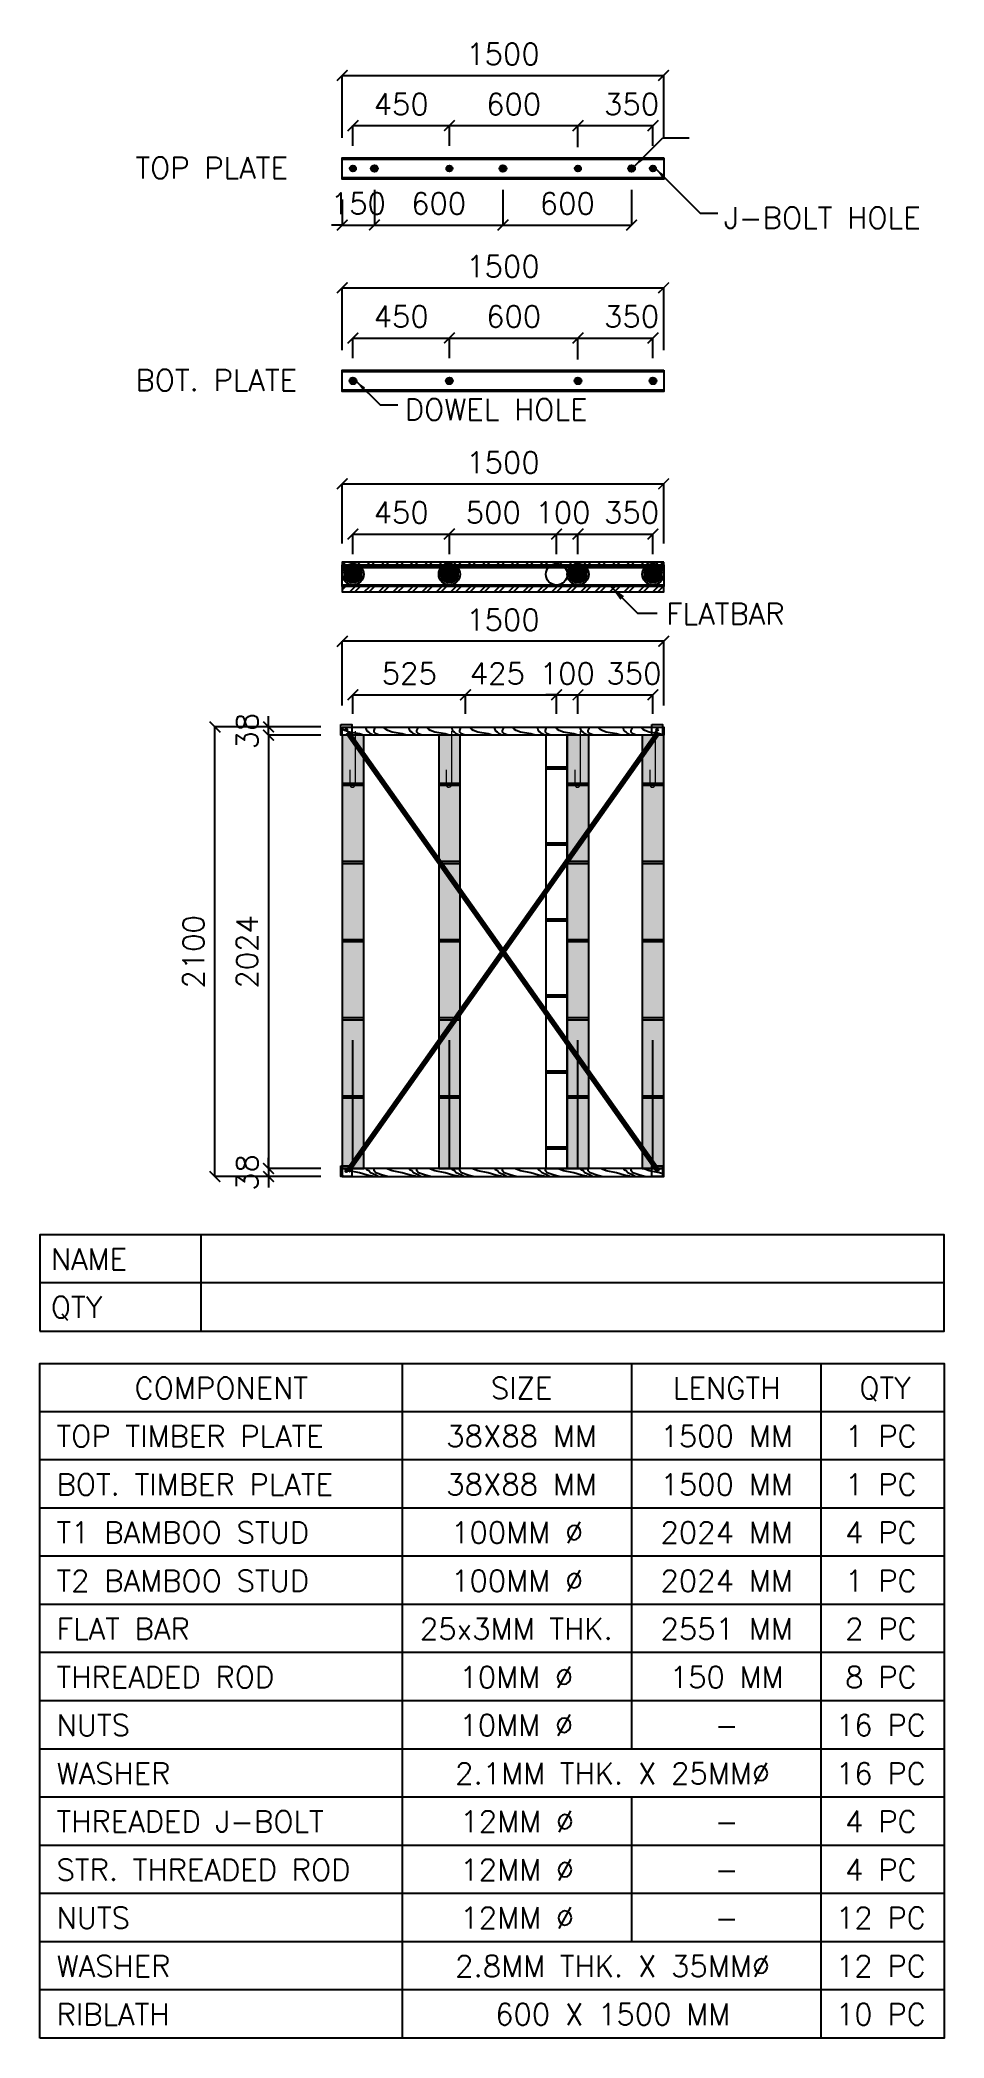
# Model space of a CAD drawing. Header units: inches. Extents: x 33 to 4252, y 14 to 9346.
import ezdxf
from ezdxf.enums import TextEntityAlignment as Align

# ---------------------------------------------------------------- set-up
doc = ezdxf.new("R2010")
doc.units = ezdxf.units.IN
doc.header["$MEASUREMENT"] = 0
doc.set_wipeout_variables(frame=1)
doc.linetypes.add('HIDDEN2', pattern=[4.7625, 3.175, -1.5875])
doc.layers.get('Defpoints').update_dxf_attribs({"color": 36, "true_color": 0x703800})
doc.layers.add('.', color=5, linetype='Continuous', lineweight=70)
for name, color, linetype in [('0-S1', 1, 'Continuous'), ('0-S2', 2, 'Continuous'), ('0-S8', 8, 'Continuous'), ('1CO', 1, 'Continuous'), ('A-BAMBOO POLE', 2, 'Continuous'), ('A-DIMENSIONS', 30, 'Continuous'), ('A-Hatch', 8, 'Continuous'), ('A-Main Text', 3, 'Continuous'), ('A-Specifications', 2, 'Continuous'), ('A-WALL', 4, 'Continuous'), ('AR-Bamboo Stud', 2, 'Continuous'), ('AR-Flatbar', 143, 'Continuous'), ('AR-FURNITURES', 9, 'Continuous'), ('AR-Panels', 4, 'Continuous'), ('AR-Timber Plate', 3, 'Continuous'), ('Bolts', 4, 'HIDDEN2'), ('Screw Connection', 13, 'Continuous'), ('Screw Dowel', 140, 'Continuous'), ('Screw J-Bolt', 64, 'Continuous')]:
    doc.layers.add(name, color=color, linetype=linetype)
doc.layers.add('VP', color=7, linetype='Continuous', plot=False)
doc.styles.add('LEROY', font='simplex.shx')
doc.dimstyles.new('DIM100', dxfattribs={"dimscale": 0, "dimtxt": 220, "dimasz": 180, "dimexe": 220, "dimexo": 250, "dimgap": 1, "dimtad": 1, "dimtoh": 1, "dimlfac": 0.001, "dimzin": 1, "dimdsep": 46, "dimtxsty": 'LEROY', "dimblk1": 'ORIGIN', "dimblk2": 'ORIGIN', "dimsah": 1, "dimcen": 0.18, "dimclrd": 30, "dimclre": 30, "dimclrt": 7, "dimazin": 0, "dimtfac": 1, "dimtix": 1, "dimtmove": 1, "dimatfit": 3, "dimfxl": 1, "dimtvp": 1, "dimtolj": 2, "dimtzin": 0, "dimarcsym": 0})

msp = doc.modelspace()

# ---------------------------------------------------------------- texts
at = {"layer": 'A-Main Text', "style": 'LEROY'}
for s, p in [('NAME', (84.2, 3601.8, 0)), ('QTY', (84.2, 3376.8, 0))]:
    msp.add_text(s, height=100, dxfattribs=at).set_placement(p)
for s, p in [('COMPONENT', (879.2, 2999.6, 0)), ('SIZE', (2280.7, 2999.6, 0)), ('LENGTH', (3237.7, 2999.6, 0)), ('QTY', (3976.8, 2999.6, 0)), ('38X88 MM', (2280.7, 2774.6, 0)), ('1500 MM', (3237.7, 2774.6, 0)), ('1 PC', (3957.8, 2774.6, 0)), ('38X88 MM', (2280.7, 2549.6, 0)), ('1500 MM', (3237.7, 2549.6, 0)), ('1 PC', (3957.8, 2549.6, 0)), ('100MM ∅', (2260.5, 2324.6, 0)), ('2024 MM', (3237.7, 2324.6, 0)), ('4 PC', (3957.8, 2324.6, 0)), ('100MM ∅', (2260.5, 2099.6, 0)), ('2024 MM', (3237.7, 2099.6, 0)), ('1 PC', (3957.8, 2099.6, 0)), ('25x3MM THK.', (2256.3, 1874.6, 0)), ('2551 MM', (3237.7, 1874.6, 0)), ('2 PC', (3957.8, 1874.6, 0)), ('10MM ∅', (2256.3, 1649.6, 0)), ('150 MM', (3237.7, 1649.6, 0)), ('8 PC', (3957.8, 1649.6, 0)), ('10MM ∅', (2256.3, 1424.6, 0)), ('16 PC', (3957.8, 1424.6, 0)), ('-', (3237.7, 1424.6, 0)), ('16 PC', (3957.8, 1199.6, 0)), ('12MM ∅', (2260.5, 974.6, 0)), ('4 PC', (3957.8, 974.6, 0)), ('-', (3237.7, 974.6, 0)), ('12MM ∅', (2260.5, 749.6, 0)), ('4 PC', (3957.8, 749.6, 0)), ('-', (3237.7, 749.6, 0)), ('12MM ∅', (2260.5, 524.6, 0)), ('-', (3237.7, 524.6, 0)), ('12 PC', (3957.8, 524.6, 0)), ('12 PC', (3957.8, 299.6, 0)), ('10 PC', (3957.8, 74.6, 0))]:
    msp.add_text(s, height=100, dxfattribs=at).set_placement(p, align=Align.CENTER)
at = {"layer": 'A-Main Text', "ltscale": 0.2, "char_height": 100, "attachment_point": 3, "style": 'LEROY'}
for s, insert in [('\\pxql;TOP PLATE', (1545.1, 8798.3, -18333.7)), ('\\pxql;BOT. PLATE', (1545.1, 7806.5, -18333.7))]:
    msp.add_mtext_dynamic_manual_height_columns(s, width=1066.299, gutter_width=0.3, heights=[0], dxfattribs=dict(at, insert=insert))
at = {"layer": 'A-Main Text', "char_height": 100, "style": 'LEROY'}
for s, insert, width, attachment_point in [('TOP TIMBER PLATE', (110.6, 2874.6, 0), 1533.54, 1), ('BOT. TIMBER PLATE', (110.6, 2649.6, 0), 1533.54, 1), ('T1 BAMBOO STUD', (110.6, 2424.6, 0), 1399.607, 1), ('T2 BAMBOO STUD', (110.6, 2199.6, 0), 1399.607, 1), ('FLAT BAR', (110.6, 1974.6, 0), 1399.607, 1), ('THREADED ROD', (110.6, 1749.6, 0), 1710.934, 1), ('NUTS', (110.6, 1524.6, 0), 1399.607, 1), ('WASHER', (110.6, 1299.6, 0), 1399.607, 1), ('2.1MM THK. X 25MM∅ ', (2706, 1299.6, 0), 1841.691, 2), ('THREADED J-BOLT', (110.6, 1074.6, 0), 1632.871, 1), ('STR. THREADED ROD', (110.6, 849.6, 0), 1980.468, 1), ('NUTS', (110.6, 624.6, 0), 1399.607, 1), ('WASHER', (110.6, 399.6, 0), 1399.607, 1), ('2.8MM THK. X 35MM∅ ', (2706, 399.6, 0), 1841.691, 2), ('RIBLATH', (110.6, 174.6, 0), 1399.607, 1), ('600 X 1500 MM', (2706, 174.6, 0), 1841.691, 2)]:
    msp.add_mtext(s, dxfattribs=dict(at, insert=insert, width=width, attachment_point=attachment_point))
at = {"layer": 'A-Specifications', "ltscale": 0.2, "char_height": 100, "style": 'LEROY'}
for s, width, gutter_width, insert, attachment_point in [('\\pxql;J-BOLT HOLE', 1066.299, 0.3, (4292, 8565.2, 0), 3), ('\\pxql;DOWEL HOLE', 1010.881, 0.3, (2746.4, 7669.4, -18333.7), 3), ('FLATBAR', 751.472, 0.5, (2955, 6715.7, -18333.7), 1)]:
    msp.add_mtext_dynamic_manual_height_columns(s, width=width, gutter_width=gutter_width, heights=[0], dxfattribs=dict(at, insert=insert, attachment_point=attachment_point))

# ---------------------------------------------------------------- blocks, each defined once
blk = doc.blocks.new('bps1')
at = {"layer": 'AR-FURNITURES'}
h = blk.add_hatch(dxfattribs=at)
h.set_pattern_fill('ANSI37', color=256, scale=2)
h.set_pattern_definition([(45, (0, 0), (-4.490128, 4.490128), []), (135, (0, 0), (-4.490128, -4.490128), [])])
edge = h.paths.add_edge_path()
edge.add_ellipse((30825.3, -11129.5), major_axis=(-28.3, 28.3), ratio=1, start_angle=0, end_angle=360, ccw=False)
at = {"layer": 'A-BAMBOO POLE', "linetype": 'Continuous'}
blk.add_circle((30825.3, -11129.5), 50, dxfattribs=at)
at = {"layer": 'AR-FURNITURES', "linetype": 'Continuous', "extrusion": (0, 0, -1)}
blk.add_ellipse((30825.3, -11129.5), major_axis=(-28.3, 28.3), ratio=1, start_param=2.356935, end_param=8.64012, dxfattribs=at)
blk = doc.blocks.new('bpns1')
at = {"layer": 'A-BAMBOO POLE', "linetype": 'Continuous'}
blk.add_circle((31425.3, -11129.1), 50, dxfattribs=at)
blk = doc.blocks.new('sp10 plan')
at = {"layer": 'AR-Timber Plate'}
blk.add_lwpolyline([(163588.4, -229163.7), (163676.4, -229163.7), (163676.4, -230663.7), (163588.4, -230663.7)], close=True, dxfattribs=at)
at = {"layer": 'VP'}
blk.add_lwpolyline([(163582.4, -229163.7), (163682.4, -229163.7), (163682.4, -230663.7), (163582.4, -230663.7)], close=True, dxfattribs=at)
at = {"layer": 'AR-Bamboo Stud'}
for name, p in [('bps1', (132801.1, -218084.2)), ('bpns1', (132201, -218534.6)), ('bps1', (132801.1, -219484.2))]:
    blk.add_blockref(name, p, dxfattribs=at)
at = {"layer": 'AR-Bamboo Stud', "rotation": 90}
for p in [(152496.8, -260389), (152496.8, -260989)]:
    blk.add_blockref('bps1', p, dxfattribs=at)
blk = doc.blocks.new('_ArchTick')
at = {"color": 0, "linetype": 'ByBlock', "const_width": 0.15}
blk.add_lwpolyline([(-0.5, -0.5), (0.5, 0.5)], dxfattribs=at)
blk = doc.blocks.new('*D40')
at = {"layer": 'A-DIMENSIONS', "color": 30, "transparency": 16777216}
for p, q in [((1493.9, 6944), (1493.9, 7038.3)), ((1493.9, 7038.3), (1944, 7038.3)), ((1944, 6944), (1944, 7038.3))]:
    blk.add_line(p, q, dxfattribs=at)
at = {"layer": 'Defpoints', "color": 0, "transparency": 16777216}
for p in [(1944, 7038.3), (1493.9, 6844), (1944, 6844)]:
    blk.add_point(p, dxfattribs=at)
at = {"layer": 'A-DIMENSIONS', "color": 30, "transparency": 16777216, "xscale": 50, "yscale": 50, "zscale": 50, "rotation": 180}
blk.add_blockref('_ArchTick', (1493.9, 7038.3), dxfattribs=at)
at = {"layer": 'A-DIMENSIONS', "color": 30, "transparency": 16777216, "xscale": 50, "yscale": 50, "zscale": 50}
blk.add_blockref('_ArchTick', (1944, 7038.3), dxfattribs=at)
at = {"layer": 'A-DIMENSIONS', "color": 3, "transparency": 16777216, "insert": (1718.9, 7138.3), "char_height": 100, "attachment_point": 5, "style": 'LEROY'}
blk.add_mtext('\\A2;450', dxfattribs=at)
blk = doc.blocks.new('*D41')
at = {"layer": 'A-DIMENSIONS', "color": 30, "transparency": 16777216}
for p, q in [((1444, 6994), (1444, 7272.8)), ((1444, 7272.8), (2944, 7272.8)), ((2944, 6994), (2944, 7272.8))]:
    blk.add_line(p, q, dxfattribs=at)
at = {"layer": 'Defpoints', "color": 0, "transparency": 16777216}
for p in [(2944, 7272.8), (1444, 6894), (2944, 6894)]:
    blk.add_point(p, dxfattribs=at)
at = {"layer": 'A-DIMENSIONS', "color": 30, "transparency": 16777216, "xscale": 50, "yscale": 50, "zscale": 50, "rotation": 180}
blk.add_blockref('_ArchTick', (1444, 7272.8), dxfattribs=at)
at = {"layer": 'A-DIMENSIONS', "color": 30, "transparency": 16777216, "xscale": 50, "yscale": 50, "zscale": 50}
blk.add_blockref('_ArchTick', (2944, 7272.8), dxfattribs=at)
at = {"layer": 'A-DIMENSIONS', "color": 3, "transparency": 16777216, "insert": (2194, 7372.8), "char_height": 100, "attachment_point": 5, "style": 'LEROY'}
blk.add_mtext('\\A2;1500', dxfattribs=at)
blk = doc.blocks.new('*D42')
at = {"layer": 'A-DIMENSIONS', "color": 30, "transparency": 16777216}
for p, q in [((1944, 6944), (1944, 7038.3)), ((1944, 7038.3), (2444.1, 7038.3)), ((2444.1, 6944), (2444.1, 7038.3))]:
    blk.add_line(p, q, dxfattribs=at)
at = {"layer": 'Defpoints', "color": 0, "transparency": 16777216}
for p in [(2444.1, 7038.3), (1944, 6844), (2444.1, 6844)]:
    blk.add_point(p, dxfattribs=at)
at = {"layer": 'A-DIMENSIONS', "color": 30, "transparency": 16777216, "xscale": 50, "yscale": 50, "zscale": 50, "rotation": 180}
blk.add_blockref('_ArchTick', (1944, 7038.3), dxfattribs=at)
at = {"layer": 'A-DIMENSIONS', "color": 30, "transparency": 16777216, "xscale": 50, "yscale": 50, "zscale": 50}
blk.add_blockref('_ArchTick', (2444.1, 7038.3), dxfattribs=at)
at = {"layer": 'A-DIMENSIONS', "color": 3, "transparency": 16777216, "insert": (2148.7, 7138.3), "char_height": 100, "attachment_point": 5, "style": 'LEROY'}
blk.add_mtext('\\A2;500', dxfattribs=at)
blk = doc.blocks.new('*D43')
at = {"layer": 'A-DIMENSIONS', "color": 30, "transparency": 16777216}
for p, q in [((1344, 6099.1), (1100.1, 6099.1)), ((1100.1, 6099.1), (1100.1, 4075.1)), ((1344, 4075.1), (1100.1, 4075.1))]:
    blk.add_line(p, q, dxfattribs=at)
at = {"layer": 'Defpoints', "color": 0, "transparency": 16777216}
for p in [(1444, 6099.1), (1100.1, 4075.1), (1444, 4075.1)]:
    blk.add_point(p, dxfattribs=at)
at = {"layer": 'A-DIMENSIONS', "color": 30, "transparency": 16777216, "xscale": 50, "yscale": 50, "zscale": 50}
for p, rotation in [((1100.1, 6099.1), 90), ((1100.1, 4075.1), 270)]:
    blk.add_blockref('_ArchTick', p, dxfattribs=dict(at, rotation=rotation))
at = {"layer": 'A-DIMENSIONS', "color": 3, "transparency": 16777216, "insert": (1000.1, 5087.1), "char_height": 100, "attachment_point": 5, "rotation": 90, "style": 'LEROY'}
blk.add_mtext('\\A2;2024', dxfattribs=at)
blk = doc.blocks.new('*D44')
at = {"layer": 'A-DIMENSIONS', "color": 30, "transparency": 16777216}
for p, q in [((1100.1, 4075.1), (1100.1, 4125.1)), ((1344, 4075.1), (1100.1, 4075.1)), ((1100.1, 4075.1), (1100.1, 4037)), ((1344, 4037), (1100.1, 4037)), ((1100.1, 4037), (1100.1, 3987))]:
    blk.add_line(p, q, dxfattribs=at)
at = {"layer": 'Defpoints', "color": 0, "transparency": 16777216}
for p in [(1100.1, 4037), (1444, 4075.1), (1444, 4037)]:
    blk.add_point(p, dxfattribs=at)
at = {"layer": 'A-DIMENSIONS', "color": 30, "transparency": 16777216, "xscale": 50, "yscale": 50, "zscale": 50}
for p, rotation in [((1100.1, 4075.1), 270), ((1100.1, 4037), 90)]:
    blk.add_blockref('_ArchTick', p, dxfattribs=dict(at, rotation=rotation))
at = {"layer": 'A-DIMENSIONS', "color": 3, "transparency": 16777216, "insert": (1000.1, 4056.1), "char_height": 100, "attachment_point": 5, "rotation": 90, "style": 'LEROY'}
blk.add_mtext('\\A2;38', dxfattribs=at)
blk = doc.blocks.new('*D45')
at = {"layer": 'A-DIMENSIONS', "color": 30, "transparency": 16777216}
for p, q in [((1100.1, 6137.1), (1100.1, 6187.1)), ((1344, 6137.1), (1100.1, 6137.1)), ((1100.1, 6099.1), (1100.1, 6137.1)), ((1344, 6099.1), (1100.1, 6099.1)), ((1100.1, 6099.1), (1100.1, 6049.1))]:
    blk.add_line(p, q, dxfattribs=at)
at = {"layer": 'Defpoints', "color": 0, "transparency": 16777216}
for p in [(1100.1, 6137.1), (1444, 6137.1), (1444, 6099.1)]:
    blk.add_point(p, dxfattribs=at)
at = {"layer": 'A-DIMENSIONS', "color": 30, "transparency": 16777216, "xscale": 50, "yscale": 50, "zscale": 50}
for p, rotation in [((1100.1, 6137.1), 270), ((1100.1, 6099.1), 90)]:
    blk.add_blockref('_ArchTick', p, dxfattribs=dict(at, rotation=rotation))
at = {"layer": 'A-DIMENSIONS', "color": 3, "transparency": 16777216, "insert": (1000.1, 6118.1), "char_height": 100, "attachment_point": 5, "rotation": 90, "style": 'LEROY'}
blk.add_mtext('\\A2;38', dxfattribs=at)
blk = doc.blocks.new('*D46')
at = {"layer": 'A-DIMENSIONS', "color": 30, "transparency": 16777216}
for p, q in [((1494, 6199.1), (1494, 6287.3)), ((1494, 6287.3), (2019, 6287.3)), ((2019, 6199.1), (2019, 6287.3))]:
    blk.add_line(p, q, dxfattribs=at)
at = {"layer": 'Defpoints', "color": 0, "transparency": 16777216}
for p in [(2019, 6287.3), (1494, 6099.1), (2019, 6099.1)]:
    blk.add_point(p, dxfattribs=at)
at = {"layer": 'A-DIMENSIONS', "color": 30, "transparency": 16777216, "xscale": 50, "yscale": 50, "zscale": 50, "rotation": 180}
blk.add_blockref('_ArchTick', (1494, 6287.3), dxfattribs=at)
at = {"layer": 'A-DIMENSIONS', "color": 30, "transparency": 16777216, "xscale": 50, "yscale": 50, "zscale": 50}
blk.add_blockref('_ArchTick', (2019, 6287.3), dxfattribs=at)
at = {"layer": 'A-DIMENSIONS', "color": 3, "transparency": 16777216, "insert": (1756.5, 6387.3), "char_height": 100, "attachment_point": 5, "style": 'LEROY'}
blk.add_mtext('\\A2;525', dxfattribs=at)
blk = doc.blocks.new('*D47')
at = {"layer": 'A-DIMENSIONS', "color": 30, "transparency": 16777216}
for p, q in [((2019, 6199.1), (2019, 6287.3)), ((2019, 6287.3), (2444.1, 6287.3)), ((2444.1, 6199.1), (2444.1, 6287.3))]:
    blk.add_line(p, q, dxfattribs=at)
at = {"layer": 'Defpoints', "color": 0, "transparency": 16777216}
for p in [(2444.1, 6287.3), (2019, 6099.1), (2444.1, 6099.1)]:
    blk.add_point(p, dxfattribs=at)
at = {"layer": 'A-DIMENSIONS', "color": 30, "transparency": 16777216, "xscale": 50, "yscale": 50, "zscale": 50, "rotation": 180}
blk.add_blockref('_ArchTick', (2019, 6287.3), dxfattribs=at)
at = {"layer": 'A-DIMENSIONS', "color": 30, "transparency": 16777216, "xscale": 50, "yscale": 50, "zscale": 50}
blk.add_blockref('_ArchTick', (2444.1, 6287.3), dxfattribs=at)
at = {"layer": 'A-DIMENSIONS', "color": 3, "transparency": 16777216, "insert": (2167.8, 6387.3), "char_height": 100, "attachment_point": 5, "style": 'LEROY'}
blk.add_mtext('\\A2;425', dxfattribs=at)
blk = doc.blocks.new('*D48')
at = {"layer": 'A-DIMENSIONS', "color": 30, "transparency": 16777216}
for p, q in [((1444, 6237.1), (1444, 6537.3)), ((2944, 6537.3), (1444, 6537.3)), ((2944, 6237.1), (2944, 6537.3))]:
    blk.add_line(p, q, dxfattribs=at)
at = {"layer": 'Defpoints', "color": 0, "transparency": 16777216}
for p in [(1444, 6537.3), (1444, 6137.1), (2944, 6137.1)]:
    blk.add_point(p, dxfattribs=at)
at = {"layer": 'A-DIMENSIONS', "color": 30, "transparency": 16777216, "xscale": 50, "yscale": 50, "zscale": 50, "rotation": 180}
blk.add_blockref('_ArchTick', (1444, 6537.3), dxfattribs=at)
at = {"layer": 'A-DIMENSIONS', "color": 30, "transparency": 16777216, "xscale": 50, "yscale": 50, "zscale": 50}
blk.add_blockref('_ArchTick', (2944, 6537.3), dxfattribs=at)
at = {"layer": 'A-DIMENSIONS', "color": 3, "transparency": 16777216, "insert": (2194, 6637.3), "char_height": 100, "attachment_point": 5, "style": 'LEROY'}
blk.add_mtext('\\A2;1500', dxfattribs=at)
blk = doc.blocks.new('*D49')
at = {"layer": 'A-DIMENSIONS', "color": 30, "transparency": 16777216}
for p, q in [((1344, 6137.1), (850.1, 6137.1)), ((850.1, 4037.1), (850.1, 6137.1)), ((1344, 4037.1), (850.1, 4037.1))]:
    blk.add_line(p, q, dxfattribs=at)
at = {"layer": 'Defpoints', "color": 0, "transparency": 16777216}
for p in [(850.1, 6137.1), (1444, 6137.1), (1444, 4037.1)]:
    blk.add_point(p, dxfattribs=at)
at = {"layer": 'A-DIMENSIONS', "color": 30, "transparency": 16777216, "xscale": 50, "yscale": 50, "zscale": 50}
for p, rotation in [((850.1, 6137.1), 90), ((850.1, 4037.1), 270)]:
    blk.add_blockref('_ArchTick', p, dxfattribs=dict(at, rotation=rotation))
at = {"layer": 'A-DIMENSIONS', "color": 3, "transparency": 16777216, "insert": (750.1, 5087.1), "char_height": 100, "attachment_point": 5, "rotation": 90, "style": 'LEROY'}
blk.add_mtext('\\A2;2100', dxfattribs=at)
blk = doc.blocks.new('*D50')
at = {"layer": 'A-DIMENSIONS', "color": 30, "transparency": 16777216}
for p, q in [((2544.1, 6944), (2544.1, 7038.3)), ((2544.1, 7038.3), (2894, 7038.3)), ((2894, 6944), (2894, 7038.3))]:
    blk.add_line(p, q, dxfattribs=at)
at = {"layer": 'Defpoints', "color": 0, "transparency": 16777216}
for p in [(2894, 7038.3), (2544.1, 6844), (2894, 6844)]:
    blk.add_point(p, dxfattribs=at)
at = {"layer": 'A-DIMENSIONS', "color": 30, "transparency": 16777216, "xscale": 50, "yscale": 50, "zscale": 50, "rotation": 180}
blk.add_blockref('_ArchTick', (2544.1, 7038.3), dxfattribs=at)
at = {"layer": 'A-DIMENSIONS', "color": 30, "transparency": 16777216, "xscale": 50, "yscale": 50, "zscale": 50}
blk.add_blockref('_ArchTick', (2894, 7038.3), dxfattribs=at)
at = {"layer": 'A-DIMENSIONS', "color": 3, "transparency": 16777216, "insert": (2794, 7138.3), "char_height": 100, "attachment_point": 5, "style": 'LEROY'}
blk.add_mtext('\\A2;350', dxfattribs=at)
blk = doc.blocks.new('*D51')
at = {"layer": 'A-DIMENSIONS', "color": 30, "transparency": 16777216}
for p, q in [((2444.1, 6944), (2444.1, 7038.3)), ((2444.1, 7038.3), (2544.1, 7038.3)), ((2544.1, 6944), (2544.1, 7038.3))]:
    blk.add_line(p, q, dxfattribs=at)
at = {"layer": 'Defpoints', "color": 0, "transparency": 16777216}
for p in [(2544.1, 7038.3), (2444.1, 6844), (2544.1, 6844)]:
    blk.add_point(p, dxfattribs=at)
at = {"layer": 'A-DIMENSIONS', "color": 30, "transparency": 16777216, "xscale": 50, "yscale": 50, "zscale": 50, "rotation": 180}
blk.add_blockref('_ArchTick', (2444.1, 7038.3), dxfattribs=at)
at = {"layer": 'A-DIMENSIONS', "color": 30, "transparency": 16777216, "xscale": 50, "yscale": 50, "zscale": 50}
blk.add_blockref('_ArchTick', (2544.1, 7038.3), dxfattribs=at)
at = {"layer": 'A-DIMENSIONS', "color": 3, "transparency": 16777216, "insert": (2474.3, 7138.3), "char_height": 100, "attachment_point": 5, "style": 'LEROY'}
blk.add_mtext('\\A2;100', dxfattribs=at)
blk = doc.blocks.new('*D52')
at = {"layer": 'A-DIMENSIONS', "color": 30, "transparency": 16777216}
for p, q in [((2444.1, 6287.3), (2394.1, 6287.3)), ((2444.1, 6199.1), (2444.1, 6287.3)), ((2444.1, 6287.3), (2544.1, 6287.3)), ((2544.1, 6199), (2544.1, 6287.3)), ((2544.1, 6287.3), (2594.1, 6287.3))]:
    blk.add_line(p, q, dxfattribs=at)
at = {"layer": 'Defpoints', "color": 0, "transparency": 16777216}
for p in [(2544.1, 6287.3), (2444.1, 6099.1), (2544.1, 6099)]:
    blk.add_point(p, dxfattribs=at)
at = {"layer": 'A-DIMENSIONS', "color": 30, "transparency": 16777216, "xscale": 50, "yscale": 50, "zscale": 50}
blk.add_blockref('_ArchTick', (2444.1, 6287.3), dxfattribs=at)
at = {"layer": 'A-DIMENSIONS', "color": 30, "transparency": 16777216, "xscale": 50, "yscale": 50, "zscale": 50, "rotation": 180}
blk.add_blockref('_ArchTick', (2544.1, 6287.3), dxfattribs=at)
at = {"layer": 'A-DIMENSIONS', "color": 3, "transparency": 16777216, "insert": (2494.1, 6387.3), "char_height": 100, "attachment_point": 5, "style": 'LEROY'}
blk.add_mtext('\\A2;100', dxfattribs=at)
blk = doc.blocks.new('*D53')
at = {"layer": 'A-DIMENSIONS', "color": 30, "transparency": 16777216}
for p, q in [((2544.1, 6199), (2544.1, 6287.3)), ((2544.1, 6287.3), (2894, 6287.3)), ((2894, 6199.1), (2894, 6287.3))]:
    blk.add_line(p, q, dxfattribs=at)
at = {"layer": 'Defpoints', "color": 0, "transparency": 16777216}
for p in [(2894, 6287.3), (2544.1, 6099), (2894, 6099.1)]:
    blk.add_point(p, dxfattribs=at)
at = {"layer": 'A-DIMENSIONS', "color": 30, "transparency": 16777216, "xscale": 50, "yscale": 50, "zscale": 50, "rotation": 180}
blk.add_blockref('_ArchTick', (2544.1, 6287.3), dxfattribs=at)
at = {"layer": 'A-DIMENSIONS', "color": 30, "transparency": 16777216, "xscale": 50, "yscale": 50, "zscale": 50}
blk.add_blockref('_ArchTick', (2894, 6287.3), dxfattribs=at)
at = {"layer": 'A-DIMENSIONS', "color": 3, "transparency": 16777216, "insert": (2805, 6387.3), "char_height": 100, "attachment_point": 5, "style": 'LEROY'}
blk.add_mtext('\\A2;350', dxfattribs=at)
blk = doc.blocks.new('A$C62F95397')
at = {"layer": 'Bolts', "lineweight": 0, "ltscale": 0.25}
for p, q in [((25, 262.5), (25, 12.5)), ((0, 80.8), (0, 12.5))]:
    blk.add_line(p, q, dxfattribs=at)
blk.add_arc((12.5, 12.5), 12.5, 180, 0, dxfattribs=at)
blk = doc.blocks.new('N2N')
blk.add_wipeout([(98002.7, -26144.8), (97902.7, -26144.8), (97902.7, -28168.8), (98002.7, -28168.8)]).dxf.layer = '0-S8'
at = {"layer": '.', "linetype": 'Continuous'}
h = blk.add_hatch(dxfattribs=at)
h.set_pattern_fill('DOTS', color=8, scale=10)
h.set_pattern_definition([(0, (7e-06, 48.67), (7.9375, 15.875), [0, -15.875])])
h.paths.add_polyline_path([(98002.7, -26144.8), (97902.7, -26144.8), (97902.7, -28168.8), (98002.7, -28168.8)])
at = {"layer": '0-S1'}
h = blk.add_hatch(dxfattribs=at)
h.set_pattern_fill('_USER', color=256, scale=365, pattern_type=0)
h.set_pattern_definition([(0, (97902.7, -25880.27), (0, 365), [])])
edge = h.paths.add_edge_path()
edge.add_line((97902.7, -26144.8), (98002.7, -26144.8))
edge.add_line((98002.7, -26117.1), (98002.7, -28118.8))
edge.add_line((98002.7, -28118.8), (97902.7, -28118.8))
edge.add_line((97902.7, -28118.8), (97902.7, -26121.8))
h = blk.add_hatch(dxfattribs=at)
h.set_pattern_fill('_USER', color=256, scale=365, pattern_type=0)
h.set_pattern_definition([(0, (97902.7, -25890.27), (0, 365), [])])
edge = h.paths.add_edge_path()
edge.add_line((97902.7, -26144.8), (98002.7, -26144.8))
edge.add_line((98002.7, -26124.9), (98002.7, -28138.8))
edge.add_line((98002.7, -28138.8), (97902.7, -28138.8))
edge.add_line((97902.7, -28138.8), (97902.7, -26135.8))
at = {"layer": '0-S2'}
blk.add_lwpolyline([(98002.7, -26144.8), (97902.7, -26144.8), (97902.7, -28168.8), (98002.7, -28168.8)], close=True, dxfattribs=at)
at = {"layer": 'Bolts', "ltscale": 0.5}
blk.add_line((97952.6, -28168.8), (97952.6, -27568.8), dxfattribs=at)
at = {"layer": 'Bolts'}
blk.add_blockref('A$C62F95397', (97937.6, -26388.2), dxfattribs=at)
blk = doc.blocks.new('BFGGBN')
at = {"layer": '1CO'}
blk.add_circle((6736.6, -34195.3), 4.5, dxfattribs=at)
at = {"layer": 'Defpoints'}
blk.add_lwpolyline([(6711.6, -34170.3), (6761.6, -34170.3), (6761.6, -34220.3), (6711.6, -34220.3)], close=True, dxfattribs=at)
blk = doc.blocks.new('Type B')
at = {"layer": '0-S1'}
h = blk.add_hatch(dxfattribs=at)
h.set_pattern_fill('_USER', color=256, scale=355, pattern_type=0)
h.set_pattern_definition([(0, (10628.1, 16236), (0, 355), [])])
edge = h.paths.add_edge_path()
edge.add_line((9748.3, 18210), (9848.3, 18210))
edge.add_line((9848.3, 18190.6), (9848.3, 16216))
edge.add_line((9848.3, 16216), (9748.3, 16216))
edge.add_line((9748.3, 16216), (9748.3, 18189.5))
h = blk.add_hatch(dxfattribs=at)
h.set_pattern_fill('_USER', color=256, scale=355, pattern_type=0)
h.set_pattern_definition([(0, (10628.1, 16246), (0, 355), [])])
edge = h.paths.add_edge_path()
edge.add_line((9748.3, 18210), (9848.3, 18210))
edge.add_line((9848.3, 18210), (9848.3, 16236))
edge.add_line((9848.3, 16236), (9748.3, 16236))
edge.add_line((9748.3, 16236), (9748.3, 18210))
at = {"layer": 'AR-Bamboo Stud'}
blk.add_lwpolyline([(9848.3, 18210), (9748.3, 18210), (9748.3, 16186), (9848.3, 16186)], close=True, dxfattribs=at)
blk = doc.blocks.new('SP10 ELEV')
at = {"layer": 'AR-Bamboo Stud'}
for name, p in [('N2N', (57285, -227694.4)), ('N2N', (58685, -227694.5)), ('Type B', (146389.5, -272049.3))]:
    blk.add_blockref(name, p, dxfattribs=at)
at = {"layer": 'A-WALL'}
for p in [(148470.1, -219619), (149920.1, -219619), (148470.1, -221681), (149920.1, -221681)]:
    blk.add_blockref('BFGGBN', p, dxfattribs=at)
at = {"layer": 'AR-Bamboo Stud'}
blk.add_blockref('N2N', (58335.1, -227694.5), dxfattribs=at)
at = {"layer": 'A-Hatch'}
h = blk.add_hatch(dxfattribs=at)
h.set_pattern_fill('HWOD20E1', color=8, scale=4, pattern_type=2)
h.set_pattern_definition([(14.03624, (-4523.93, -284806.69), (2e-07, 200), [32.9848, -791.6363]), (14.03624, (-4323.93, -284806.69), (2e-07, 200), [32.9848, -791.6363]), (14.03624, (-4123.93, -284806.69), (2e-07, 200), [32.9848, -791.6363]), (14.03624, (-3923.93, -284806.69), (2e-07, 200), [32.9848, -791.6363]), (18.43495, (-4491.93, -284798.69), (3e-07, 200), [37.9473, -594.5082]), (18.43495, (-4291.93, -284798.69), (3e-07, 200), [37.9473, -594.5082]), (18.43495, (-4091.93, -284798.69), (3e-07, 200), [37.9473, -594.5082]), (21.80141, (-4455.93, -284786.69), (-5e-06, 200), [21.5407, -1055.4923]), (21.80141, (-4255.93, -284786.69), (-5e-06, 200), [21.5407, -1055.4923]), (21.80141, (-4055.93, -284786.69), (-5e-06, 200), [21.5407, -1055.4923]), (21.80141, (-3855.93, -284786.69), (-5e-06, 200), [21.5407, -1055.4923]), (21.80141, (-3655.93, -284786.69), (-5e-06, 200), [21.5407, -1055.4923]), (63.43495, (-4435.93, -284778.69), (-3e-06, 199.999995), [8.94427, -438.26932]), (90, (-4431.93, -284770.69), (-200, 1e-14), [8, -192]), (153.43495, (-4431.93, -284762.69), (1e-05, 200), [8.94427, -438.2693]), (153.43495, (-4231.93, -284762.69), (1e-05, 200), [8.94427, -438.2693]), (90, (-4439.93, -284758.69), (-200, 1e-14), [8, -192]), (45, (-4439.93, -284750.69), (1e-14, 200), [5.65685, -277.18585]), (45, (-4435.93, -284746.69), (1e-14, 200), [5.65685, -277.18585]), (90, (-4431.93, -284742.69), (-200, 1e-14), [4, -196]), (146.30994, (-4431.93, -284738.69), (-1e-05, 200), [14.4222, -706.68805]), (146.30994, (-4231.93, -284738.69), (-1e-05, 200), [14.4222, -706.68805]), (146.30994, (-4031.93, -284738.69), (-1e-05, 200), [14.4222, -706.68805]), (168.69008, (-4443.93, -284730.69), (-2e-05, 200), [20.3961, -999.4078]), (168.69008, (-4243.93, -284730.69), (-2e-05, 200), [20.3961, -999.4078]), (168.69008, (-4043.93, -284730.69), (-2e-05, 200), [20.3961, -999.4078]), (168.69008, (-3843.93, -284730.69), (-2e-05, 200), [20.3961, -999.4078]), (168.69008, (-3643.93, -284730.69), (-2e-05, 200), [20.3961, -999.4078]), (171.86989, (-4463.93, -284726.69), (2e-05, 200), [28.2843, -1385.9293]), (171.86989, (-4263.93, -284726.69), (2e-05, 200), [28.2843, -1385.9293]), (171.86989, (-4063.93, -284726.69), (2e-05, 200), [28.2843, -1385.9293]), (171.86989, (-3863.93, -284726.69), (2e-05, 200), [28.2843, -1385.9293]), (171.86989, (-3663.93, -284726.69), (2e-05, 200), [28.2843, -1385.9293]), (171.86989, (-3463.93, -284726.69), (2e-05, 200), [28.2843, -1385.9293]), (171.86989, (-3263.93, -284726.69), (2e-05, 200), [28.2843, -1385.9293]), (172.87498, (-4491.93, -284722.69), (-2e-06, 200), [32.249, -1580.2025]), (172.87498, (-4291.93, -284722.69), (-2e-06, 200), [32.249, -1580.2025]), (172.87498, (-4091.93, -284722.69), (-2e-06, 200), [32.249, -1580.2025]), (172.87498, (-3891.93, -284722.69), (-2e-06, 200), [32.249, -1580.2025]), (172.87498, (-3691.93, -284722.69), (-2e-06, 200), [32.249, -1580.2025]), (172.87498, (-3491.93, -284722.69), (-2e-06, 200), [32.249, -1580.2025]), (172.87498, (-3291.93, -284722.69), (-2e-06, 200), [32.249, -1580.2025]), (172.87498, (-3091.93, -284722.69), (-2e-06, 200), [32.249, -1580.2025]), (20.85446, (-4523.93, -284834.69), (-1e-06, 200), [89.889, -4404.552]), (20.85446, (-4323.93, -284834.69), (-1e-06, 200), [89.889, -4404.552]), (20.85446, (-4123.93, -284834.69), (-1e-06, 200), [89.889, -4404.552]), (20.85446, (-3923.93, -284834.69), (-1e-06, 200), [89.889, -4404.552]), (20.85446, (-3723.93, -284834.69), (-1e-06, 200), [89.889, -4404.552]), (20.85446, (-3523.93, -284834.69), (-1e-06, 200), [89.889, -4404.552]), (20.85446, (-3323.93, -284834.69), (-1e-06, 200), [89.889, -4404.552]), (20.85446, (-3123.93, -284834.69), (-1e-06, 200), [89.889, -4404.552]), (20.85446, (-2923.93, -284834.69), (-1e-06, 200), [89.889, -4404.552]), (20.85446, (-2723.93, -284834.69), (-1e-06, 200), [89.889, -4404.552]), (20.85446, (-2523.93, -284834.69), (-1e-06, 200), [89.889, -4404.552]), (20.85446, (-2323.93, -284834.69), (-1e-06, 200), [89.889, -4404.552]), (20.85446, (-2123.93, -284834.69), (-1e-06, 200), [89.889, -4404.552]), (20.85446, (-1923.93, -284834.69), (-1e-06, 200), [89.889, -4404.552]), (20.85446, (-1723.93, -284834.69), (-1e-06, 200), [89.889, -4404.552]), (20.85446, (-1523.93, -284834.69), (-1e-06, 200), [89.889, -4404.552]), (20.85446, (-1323.93, -284834.69), (-1e-06, 200), [89.889, -4404.552]), (20.85446, (-1123.93, -284834.69), (-1e-06, 200), [89.889, -4404.552]), (20.85446, (-923.93, -284834.69), (-1e-06, 200), [89.889, -4404.552]), (20.85446, (-723.93, -284834.69), (-1e-06, 200), [89.889, -4404.552]), (20.85446, (-523.93, -284834.69), (-1e-06, 200), [89.889, -4404.552]), (23.96249, (-4439.93, -284802.69), (-7e-06, 200), [39.3954, -1930.376]), (23.96249, (-4239.93, -284802.69), (-7e-06, 200), [39.3954, -1930.376]), (23.96249, (-4039.93, -284802.69), (-7e-06, 200), [39.3954, -1930.376]), (23.96249, (-3839.93, -284802.69), (-7e-06, 200), [39.3954, -1930.376]), (23.96249, (-3639.93, -284802.69), (-7e-06, 200), [39.3954, -1930.376]), (23.96249, (-3439.93, -284802.69), (-7e-06, 200), [39.3954, -1930.376]), (23.96249, (-3239.93, -284802.69), (-7e-06, 200), [39.3954, -1930.376]), (23.96249, (-3039.93, -284802.69), (-7e-06, 200), [39.3954, -1930.376]), (23.96249, (-2839.93, -284802.69), (-7e-06, 200), [39.3954, -1930.376]), (63.43495, (-4403.93, -284786.69), (-3e-06, 199.999995), [8.94427, -438.26932]), (108.43495, (-4399.93, -284778.686), (-9e-06, 200.000005), [12.6491, -619.8064]), (108.43495, (-4403.93, -284766.686), (-9e-06, 200.000005), [12.6491, -619.8064]), (45, (-4407.93, -284754.69), (1e-14, 200), [16.97056, -265.87216]), (71.56505, (-4395.93, -284742.686), (6e-06, 200.000006), [12.6491, -619.8064]), (135, (-4391.93, -284730.69), (1e-14, 200), [11.3137, -271.529]), (143.1301, (-4399.93, -284722.69), (-5e-07, 200), [20, -980]), (143.1301, (-4199.93, -284722.69), (-5e-07, 200), [20, -980]), (143.1301, (-3999.93, -284722.69), (-5e-07, 200), [20, -980]), (143.1301, (-3799.93, -284722.69), (-5e-07, 200), [20, -980]), (170.53767, (-4415.93, -284710.69), (2e-05, 200), [24.331, -1192.2214]), (170.53767, (-4215.93, -284710.69), (2e-05, 200), [24.331, -1192.2214]), (170.53767, (-4015.93, -284710.69), (2e-05, 200), [24.331, -1192.2214]), (170.53767, (-3815.93, -284710.69), (2e-05, 200), [24.331, -1192.2214]), (170.53767, (-3615.93, -284710.69), (2e-05, 200), [24.331, -1192.2214]), (170.53767, (-3415.93, -284710.69), (2e-05, 200), [24.331, -1192.2214]), (161.56505, (-4439.93, -284706.69), (1e-05, 200), [37.9473, -594.5082]), (161.56505, (-4239.93, -284706.69), (1e-05, 200), [37.9473, -594.5082]), (161.56505, (-4039.93, -284706.69), (1e-05, 200), [37.9473, -594.5082]), (170.53767, (-4475.93, -284694.69), (2e-05, 200), [48.6621, -1167.8904]), (170.53767, (-4275.93, -284694.69), (2e-05, 200), [48.6621, -1167.8904]), (170.53767, (-4075.93, -284694.69), (2e-05, 200), [48.6621, -1167.8904]), (170.53767, (-3875.93, -284694.69), (2e-05, 200), [48.6621, -1167.8904]), (170.53767, (-3675.93, -284694.69), (2e-05, 200), [48.6621, -1167.8904]), (170.53767, (-3475.93, -284694.69), (2e-05, 200), [48.6621, -1167.8904]), (116.56505, (-4443.93, -284854.69), (-1e-05, 200.000006), [8.94427, -438.26932]), (135, (-4447.93, -284846.69), (1e-14, 200), [11.3137, -271.529]), (63.43495, (-4455.93, -284838.69), (-3e-06, 199.999995), [8.94427, -438.26932]), (33.69007, (-4451.93, -284830.69), (7e-06, 200), [28.8444, -692.2659]), (33.69007, (-4251.93, -284830.69), (7e-06, 200), [28.8444, -692.2659]), (33.69007, (-4051.93, -284830.69), (7e-06, 200), [28.8444, -692.2659]), (26.56505, (-4427.93, -284814.69), (4e-06, 200), [35.7771, -411.4365]), (26.56505, (-4227.93, -284814.69), (4e-06, 200), [35.7771, -411.4365]), (15.9454, (-4395.93, -284798.69), (-3e-07, 200), [29.1204, -1426.9015]), (15.9454, (-4195.93, -284798.69), (-3e-07, 200), [29.1204, -1426.9015]), (15.9454, (-3995.93, -284798.69), (-3e-07, 200), [29.1204, -1426.9015]), (15.9454, (-3795.93, -284798.69), (-3e-07, 200), [29.1204, -1426.9015]), (15.9454, (-3595.93, -284798.69), (-3e-07, 200), [29.1204, -1426.9015]), (15.9454, (-3395.93, -284798.69), (-3e-07, 200), [29.1204, -1426.9015]), (15.9454, (-3195.93, -284798.69), (-3e-07, 200), [29.1204, -1426.9015]), (8.1301, (-4367.93, -284790.69), (5e-07, 200), [28.2843, -1385.9293]), (8.1301, (-4167.93, -284790.69), (5e-07, 200), [28.2843, -1385.9293]), (8.1301, (-3967.93, -284790.69), (5e-07, 200), [28.2843, -1385.9293]), (8.1301, (-3767.93, -284790.69), (5e-07, 200), [28.2843, -1385.9293]), (8.1301, (-3567.93, -284790.69), (5e-07, 200), [28.2843, -1385.9293]), (8.1301, (-3367.93, -284790.69), (5e-07, 200), [28.2843, -1385.9293]), (8.1301, (-3167.93, -284790.69), (5e-07, 200), [28.2843, -1385.9293]), (14.03624, (-4339.93, -284786.69), (2e-07, 200), [16.4924, -808.1287]), (14.03624, (-4139.93, -284786.69), (2e-07, 200), [16.4924, -808.1287]), (14.03624, (-3939.93, -284786.69), (2e-07, 200), [16.4924, -808.1287]), (14.03624, (-3739.93, -284786.69), (2e-07, 200), [16.4924, -808.1287]), (270, (-4443.93, -284854.69), (200, 1e-14), [4, -196]), (164.74489, (-4323.93, -284718.69), (-4e-06, 200), [45.607, -2234.744]), (164.74489, (-4123.93, -284718.69), (-4e-06, 200), [45.607, -2234.744]), (164.74489, (-3923.93, -284718.69), (-4e-06, 200), [45.607, -2234.744]), (164.74489, (-3723.93, -284718.69), (-4e-06, 200), [45.607, -2234.744]), (164.74489, (-3523.93, -284718.69), (-4e-06, 200), [45.607, -2234.744]), (164.74489, (-3323.93, -284718.69), (-4e-06, 200), [45.607, -2234.744]), (164.74489, (-3123.93, -284718.69), (-4e-06, 200), [45.607, -2234.744]), (164.74489, (-2923.93, -284718.69), (-4e-06, 200), [45.607, -2234.744]), (164.74489, (-2723.93, -284718.69), (-4e-06, 200), [45.607, -2234.744]), (164.74489, (-2523.93, -284718.69), (-4e-06, 200), [45.607, -2234.744]), (164.74489, (-2323.93, -284718.69), (-4e-06, 200), [45.607, -2234.744]), (159.44395, (-4367.93, -284706.69), (-2e-05, 200), [34.176, -1674.6248]), (159.44395, (-4167.93, -284706.69), (-2e-05, 200), [34.176, -1674.6248]), (159.44395, (-3967.93, -284706.69), (-2e-05, 200), [34.176, -1674.6248]), (159.44395, (-3767.93, -284706.69), (-2e-05, 200), [34.176, -1674.6248]), (159.44395, (-3567.93, -284706.69), (-2e-05, 200), [34.176, -1674.6248]), (159.44395, (-3367.93, -284706.69), (-2e-05, 200), [34.176, -1674.6248]), (159.44395, (-3167.93, -284706.69), (-2e-05, 200), [34.176, -1674.6248]), (159.44395, (-2967.93, -284706.69), (-2e-05, 200), [34.176, -1674.6248]), (135, (-4399.93, -284694.69), (1e-14, 200), [11.3137, -271.529]), (90, (-4407.93, -284686.69), (-200, 1e-14), [8, -192]), (63.43495, (-4407.93, -284678.69), (-3e-06, 199.999995), [8.94427, -438.26932]), (90, (-4403.93, -284670.69), (-200, 1e-14), [8, -192]), (90, (-4403.93, -284662.69), (-200, 1e-14), [4, -196]), (9.46232, (-4523.93, -284782.69), (2e-06, 200), [24.331, -1192.2214]), (9.46232, (-4323.93, -284782.69), (2e-06, 200), [24.331, -1192.2214]), (9.46232, (-4123.93, -284782.69), (2e-06, 200), [24.331, -1192.2214]), (9.46232, (-3923.93, -284782.69), (2e-06, 200), [24.331, -1192.2214]), (9.46232, (-3723.93, -284782.69), (2e-06, 200), [24.331, -1192.2214]), (9.46232, (-3523.93, -284782.69), (2e-06, 200), [24.331, -1192.2214]), (21.80141, (-4499.93, -284778.69), (-5e-06, 200), [21.5407, -1055.4923]), (21.80141, (-4299.93, -284778.69), (-5e-06, 200), [21.5407, -1055.4923]), (21.80141, (-4099.93, -284778.69), (-5e-06, 200), [21.5407, -1055.4923]), (21.80141, (-3899.93, -284778.69), (-5e-06, 200), [21.5407, -1055.4923]), (21.80141, (-3699.93, -284778.69), (-5e-06, 200), [21.5407, -1055.4923]), (45, (-4479.93, -284770.69), (1e-14, 200), [11.3137, -271.529]), (108.43495, (-4471.93, -284762.686), (-9e-06, 200.000005), [12.6491, -619.8064]), (153.43495, (-4475.93, -284750.69), (1e-05, 200), [17.88854, -429.32504]), (153.43495, (-4275.93, -284750.69), (1e-05, 200), [17.88854, -429.32504]), (165.96376, (-4491.93, -284742.69), (5e-06, 200), [16.4924, -808.1287]), (165.96376, (-4291.93, -284742.69), (5e-06, 200), [16.4924, -808.1287]), (165.96376, (-4091.93, -284742.69), (5e-06, 200), [16.4924, -808.1287]), (165.96376, (-3891.93, -284742.69), (5e-06, 200), [16.4924, -808.1287]), (165.96376, (-4507.93, -284738.69), (5e-06, 200), [16.4924, -808.1287]), (165.96376, (-4307.93, -284738.69), (5e-06, 200), [16.4924, -808.1287]), (165.96376, (-4107.93, -284738.69), (5e-06, 200), [16.4924, -808.1287]), (165.96376, (-3907.93, -284738.69), (5e-06, 200), [16.4924, -808.1287]), (158.19859, (-4323.93, -284686.69), (-2e-05, 200), [21.5407, -1055.4923]), (158.19859, (-4123.93, -284686.69), (-2e-05, 200), [21.5407, -1055.4923]), (158.19859, (-3923.93, -284686.69), (-2e-05, 200), [21.5407, -1055.4923]), (158.19859, (-3723.93, -284686.69), (-2e-05, 200), [21.5407, -1055.4923]), (158.19859, (-3523.93, -284686.69), (-2e-05, 200), [21.5407, -1055.4923]), (153.43495, (-4343.93, -284678.69), (1e-05, 200), [8.94427, -438.2693]), (153.43495, (-4143.93, -284678.69), (1e-05, 200), [8.94427, -438.2693]), (135, (-4351.93, -284674.69), (1e-14, 200), [11.3137, -271.529]), (90, (-4359.93, -284666.69), (-200, 1e-14), [4, -196]), (45, (-4359.93, -284662.69), (1e-14, 200), [5.65685, -277.18585]), (165.96376, (-4323.93, -284734.69), (5e-06, 200), [32.9848, -791.6363]), (165.96376, (-4123.93, -284734.69), (5e-06, 200), [32.9848, -791.6363]), (165.96376, (-3923.93, -284734.69), (5e-06, 200), [32.9848, -791.6363]), (165.96376, (-3723.93, -284734.69), (5e-06, 200), [32.9848, -791.6363]), (161.56505, (-4355.93, -284726.69), (1e-05, 200), [25.2982, -607.1573]), (161.56505, (-4155.93, -284726.69), (1e-05, 200), [25.2982, -607.1573]), (161.56505, (-3955.93, -284726.69), (1e-05, 200), [25.2982, -607.1573]), (149.03624, (-4379.93, -284718.69), (1e-05, 200), [23.3238, -1142.8666]), (149.03624, (-4179.93, -284718.69), (1e-05, 200), [23.3238, -1142.8666]), (149.03624, (-3979.93, -284718.69), (1e-05, 200), [23.3238, -1142.8666]), (149.03624, (-3779.93, -284718.69), (1e-05, 200), [23.3238, -1142.8666]), (149.03624, (-3579.93, -284718.69), (1e-05, 200), [23.3238, -1142.8666]), (153.43495, (-4399.93, -284706.69), (1e-05, 200), [26.8328, -420.38077]), (153.43495, (-4199.93, -284706.69), (1e-05, 200), [26.8328, -420.38077]), (135, (-4423.93, -284694.69), (1e-14, 200), [11.3137, -271.529]), (153.43495, (-4431.93, -284686.69), (1e-05, 200), [8.94427, -438.2693]), (153.43495, (-4231.93, -284686.69), (1e-05, 200), [8.94427, -438.2693]), (108.43495, (-4439.93, -284682.686), (-9e-06, 200.000005), [12.6491, -619.8064]), (90, (-4443.93, -284670.69), (-200, 1e-14), [12, -188]), (195.94539, (-4323.93, -284806.69), (2e-05, 200), [29.1204, -1426.9015]), (195.94539, (-4123.93, -284806.69), (2e-05, 200), [29.1204, -1426.9015]), (195.94539, (-3923.93, -284806.69), (2e-05, 200), [29.1204, -1426.9015]), (195.94539, (-3723.93, -284806.69), (2e-05, 200), [29.1204, -1426.9015]), (195.94539, (-3523.93, -284806.69), (2e-05, 200), [29.1204, -1426.9015]), (195.94539, (-3323.93, -284806.69), (2e-05, 200), [29.1204, -1426.9015]), (195.94539, (-3123.93, -284806.69), (2e-05, 200), [29.1204, -1426.9015]), (206.56506, (-4351.93, -284814.69), (-3e-05, 200), [8.94427, -438.2693]), (206.56506, (-4151.93, -284814.69), (-3e-05, 200), [8.94427, -438.2693]), (180, (-4323.93, -284834.69), (-2e-14, -200), [8, -192]), (90, (-4403.93, -284858.69), (-200, 1e-14), [12, -188]), (45, (-4403.93, -284846.69), (1e-14, 200), [5.65685, -277.18585]), (45, (-4399.93, -284842.69), (1e-14, 200), [11.3137, -271.529]), (0, (-4391.93, -284834.69), (0, 200), [12, -188]), (18.43495, (-4379.93, -284834.69), (3e-07, 200), [12.6491, -619.8064]), (18.43495, (-4179.93, -284834.69), (3e-07, 200), [12.6491, -619.8064]), (18.43495, (-3979.93, -284834.69), (3e-07, 200), [12.6491, -619.8064]), (90, (-4367.93, -284830.69), (-200, 1e-14), [8, -192]), (26.56505, (-4367.93, -284822.69), (4e-06, 200), [8.94427, -438.2693]), (26.56505, (-4167.93, -284822.69), (4e-06, 200), [8.94427, -438.2693]), (45, (-4355.93, -284858.69), (1e-14, 200), [5.65685, -277.18585]), (26.56505, (-4351.93, -284854.69), (4e-06, 200), [8.94427, -438.2693]), (26.56505, (-4151.93, -284854.69), (4e-06, 200), [8.94427, -438.2693]), (26.56505, (-4343.93, -284850.69), (4e-06, 200), [8.94427, -438.2693]), (26.56505, (-4143.93, -284850.69), (4e-06, 200), [8.94427, -438.2693]), (90, (-4335.93, -284846.69), (-200, 1e-14), [4, -196]), (90, (-4335.93, -284842.69), (-200, 1e-14), [4, -196]), (45, (-4335.93, -284838.69), (1e-14, 200), [5.65685, -277.18585])])
h.paths.add_polyline_path([(156687.7, -253839.4), (155187.7, -253839.2), (155187.7, -253801.3), (156687.7, -253801.2)])
h = blk.add_hatch(dxfattribs=at)
h.set_pattern_fill('HWOD20E1', color=8, scale=4, pattern_type=2)
h.set_pattern_definition([(14.03624, (-4523.93, -286856.68), (2e-07, 200), [32.9848, -791.6363]), (14.03624, (-4323.93, -286856.68), (2e-07, 200), [32.9848, -791.6363]), (14.03624, (-4123.93, -286856.68), (2e-07, 200), [32.9848, -791.6363]), (14.03624, (-3923.93, -286856.68), (2e-07, 200), [32.9848, -791.6363]), (18.43495, (-4491.93, -286848.68), (3e-07, 200), [37.9473, -594.5082]), (18.43495, (-4291.93, -286848.68), (3e-07, 200), [37.9473, -594.5082]), (18.43495, (-4091.93, -286848.68), (3e-07, 200), [37.9473, -594.5082]), (21.80141, (-4455.93, -286836.68), (-5e-06, 200), [21.5407, -1055.4923]), (21.80141, (-4255.93, -286836.68), (-5e-06, 200), [21.5407, -1055.4923]), (21.80141, (-4055.93, -286836.68), (-5e-06, 200), [21.5407, -1055.4923]), (21.80141, (-3855.93, -286836.68), (-5e-06, 200), [21.5407, -1055.4923]), (21.80141, (-3655.93, -286836.68), (-5e-06, 200), [21.5407, -1055.4923]), (63.43495, (-4435.93, -286828.675), (-3e-06, 199.999995), [8.94427, -438.26932]), (90, (-4431.93, -286820.68), (-200, 1e-14), [8, -192]), (153.43495, (-4431.93, -286812.68), (1e-05, 200), [8.94427, -438.2693]), (153.43495, (-4231.93, -286812.68), (1e-05, 200), [8.94427, -438.2693]), (90, (-4439.93, -286808.68), (-200, 1e-14), [8, -192]), (45, (-4439.93, -286800.68), (1e-14, 200), [5.65685, -277.18585]), (45, (-4435.93, -286796.68), (1e-14, 200), [5.65685, -277.18585]), (90, (-4431.93, -286792.68), (-200, 1e-14), [4, -196]), (146.30994, (-4431.93, -286788.68), (-1e-05, 200), [14.4222, -706.68805]), (146.30994, (-4231.93, -286788.68), (-1e-05, 200), [14.4222, -706.68805]), (146.30994, (-4031.93, -286788.68), (-1e-05, 200), [14.4222, -706.68805]), (168.69008, (-4443.93, -286780.68), (-2e-05, 200), [20.3961, -999.4078]), (168.69008, (-4243.93, -286780.68), (-2e-05, 200), [20.3961, -999.4078]), (168.69008, (-4043.93, -286780.68), (-2e-05, 200), [20.3961, -999.4078]), (168.69008, (-3843.93, -286780.68), (-2e-05, 200), [20.3961, -999.4078]), (168.69008, (-3643.93, -286780.68), (-2e-05, 200), [20.3961, -999.4078]), (171.86989, (-4463.93, -286776.68), (2e-05, 200), [28.2843, -1385.9293]), (171.86989, (-4263.93, -286776.68), (2e-05, 200), [28.2843, -1385.9293]), (171.86989, (-4063.93, -286776.68), (2e-05, 200), [28.2843, -1385.9293]), (171.86989, (-3863.93, -286776.68), (2e-05, 200), [28.2843, -1385.9293]), (171.86989, (-3663.93, -286776.68), (2e-05, 200), [28.2843, -1385.9293]), (171.86989, (-3463.93, -286776.68), (2e-05, 200), [28.2843, -1385.9293]), (171.86989, (-3263.93, -286776.68), (2e-05, 200), [28.2843, -1385.9293]), (172.87498, (-4491.93, -286772.68), (-2e-06, 200), [32.249, -1580.2025]), (172.87498, (-4291.93, -286772.68), (-2e-06, 200), [32.249, -1580.2025]), (172.87498, (-4091.93, -286772.68), (-2e-06, 200), [32.249, -1580.2025]), (172.87498, (-3891.93, -286772.68), (-2e-06, 200), [32.249, -1580.2025]), (172.87498, (-3691.93, -286772.68), (-2e-06, 200), [32.249, -1580.2025]), (172.87498, (-3491.93, -286772.68), (-2e-06, 200), [32.249, -1580.2025]), (172.87498, (-3291.93, -286772.68), (-2e-06, 200), [32.249, -1580.2025]), (172.87498, (-3091.93, -286772.68), (-2e-06, 200), [32.249, -1580.2025]), (20.85446, (-4523.93, -286884.68), (-1e-06, 200), [89.889, -4404.552]), (20.85446, (-4323.93, -286884.68), (-1e-06, 200), [89.889, -4404.552]), (20.85446, (-4123.93, -286884.68), (-1e-06, 200), [89.889, -4404.552]), (20.85446, (-3923.93, -286884.68), (-1e-06, 200), [89.889, -4404.552]), (20.85446, (-3723.93, -286884.68), (-1e-06, 200), [89.889, -4404.552]), (20.85446, (-3523.93, -286884.68), (-1e-06, 200), [89.889, -4404.552]), (20.85446, (-3323.93, -286884.68), (-1e-06, 200), [89.889, -4404.552]), (20.85446, (-3123.93, -286884.68), (-1e-06, 200), [89.889, -4404.552]), (20.85446, (-2923.93, -286884.68), (-1e-06, 200), [89.889, -4404.552]), (20.85446, (-2723.93, -286884.68), (-1e-06, 200), [89.889, -4404.552]), (20.85446, (-2523.93, -286884.68), (-1e-06, 200), [89.889, -4404.552]), (20.85446, (-2323.93, -286884.68), (-1e-06, 200), [89.889, -4404.552]), (20.85446, (-2123.93, -286884.68), (-1e-06, 200), [89.889, -4404.552]), (20.85446, (-1923.93, -286884.68), (-1e-06, 200), [89.889, -4404.552]), (20.85446, (-1723.93, -286884.68), (-1e-06, 200), [89.889, -4404.552]), (20.85446, (-1523.93, -286884.68), (-1e-06, 200), [89.889, -4404.552]), (20.85446, (-1323.93, -286884.68), (-1e-06, 200), [89.889, -4404.552]), (20.85446, (-1123.93, -286884.68), (-1e-06, 200), [89.889, -4404.552]), (20.85446, (-923.93, -286884.68), (-1e-06, 200), [89.889, -4404.552]), (20.85446, (-723.93, -286884.68), (-1e-06, 200), [89.889, -4404.552]), (20.85446, (-523.93, -286884.68), (-1e-06, 200), [89.889, -4404.552]), (23.96249, (-4439.93, -286852.68), (-7e-06, 200), [39.3954, -1930.376]), (23.96249, (-4239.93, -286852.68), (-7e-06, 200), [39.3954, -1930.376]), (23.96249, (-4039.93, -286852.68), (-7e-06, 200), [39.3954, -1930.376]), (23.96249, (-3839.93, -286852.68), (-7e-06, 200), [39.3954, -1930.376]), (23.96249, (-3639.93, -286852.68), (-7e-06, 200), [39.3954, -1930.376]), (23.96249, (-3439.93, -286852.68), (-7e-06, 200), [39.3954, -1930.376]), (23.96249, (-3239.93, -286852.68), (-7e-06, 200), [39.3954, -1930.376]), (23.96249, (-3039.93, -286852.68), (-7e-06, 200), [39.3954, -1930.376]), (23.96249, (-2839.93, -286852.68), (-7e-06, 200), [39.3954, -1930.376]), (63.43495, (-4403.93, -286836.675), (-3e-06, 199.999995), [8.94427, -438.26932]), (108.43495, (-4399.93, -286828.675), (-9e-06, 200.000005), [12.6491, -619.8064]), (108.43495, (-4403.93, -286816.675), (-9e-06, 200.000005), [12.6491, -619.8064]), (45, (-4407.93, -286804.68), (1e-14, 200), [16.97056, -265.87216]), (71.56505, (-4395.93, -286792.675), (6e-06, 200.000006), [12.6491, -619.8064]), (135, (-4391.93, -286780.68), (1e-14, 200), [11.3137, -271.529]), (143.1301, (-4399.93, -286772.68), (-5e-07, 200), [20, -980]), (143.1301, (-4199.93, -286772.68), (-5e-07, 200), [20, -980]), (143.1301, (-3999.93, -286772.68), (-5e-07, 200), [20, -980]), (143.1301, (-3799.93, -286772.68), (-5e-07, 200), [20, -980]), (170.53767, (-4415.93, -286760.68), (2e-05, 200), [24.331, -1192.2214]), (170.53767, (-4215.93, -286760.68), (2e-05, 200), [24.331, -1192.2214]), (170.53767, (-4015.93, -286760.68), (2e-05, 200), [24.331, -1192.2214]), (170.53767, (-3815.93, -286760.68), (2e-05, 200), [24.331, -1192.2214]), (170.53767, (-3615.93, -286760.68), (2e-05, 200), [24.331, -1192.2214]), (170.53767, (-3415.93, -286760.68), (2e-05, 200), [24.331, -1192.2214]), (161.56505, (-4439.93, -286756.68), (1e-05, 200), [37.9473, -594.5082]), (161.56505, (-4239.93, -286756.68), (1e-05, 200), [37.9473, -594.5082]), (161.56505, (-4039.93, -286756.68), (1e-05, 200), [37.9473, -594.5082]), (170.53767, (-4475.93, -286744.68), (2e-05, 200), [48.6621, -1167.8904]), (170.53767, (-4275.93, -286744.68), (2e-05, 200), [48.6621, -1167.8904]), (170.53767, (-4075.93, -286744.68), (2e-05, 200), [48.6621, -1167.8904]), (170.53767, (-3875.93, -286744.68), (2e-05, 200), [48.6621, -1167.8904]), (170.53767, (-3675.93, -286744.68), (2e-05, 200), [48.6621, -1167.8904]), (170.53767, (-3475.93, -286744.68), (2e-05, 200), [48.6621, -1167.8904]), (116.56505, (-4443.93, -286904.675), (-1e-05, 200.000006), [8.94427, -438.26932]), (135, (-4447.93, -286896.68), (1e-14, 200), [11.3137, -271.529]), (63.43495, (-4455.93, -286888.675), (-3e-06, 199.999995), [8.94427, -438.26932]), (33.69007, (-4451.93, -286880.68), (7e-06, 200), [28.8444, -692.2659]), (33.69007, (-4251.93, -286880.68), (7e-06, 200), [28.8444, -692.2659]), (33.69007, (-4051.93, -286880.68), (7e-06, 200), [28.8444, -692.2659]), (26.56505, (-4427.93, -286864.68), (4e-06, 200), [35.7771, -411.4365]), (26.56505, (-4227.93, -286864.68), (4e-06, 200), [35.7771, -411.4365]), (15.9454, (-4395.93, -286848.68), (-3e-07, 200), [29.1204, -1426.9015]), (15.9454, (-4195.93, -286848.68), (-3e-07, 200), [29.1204, -1426.9015]), (15.9454, (-3995.93, -286848.68), (-3e-07, 200), [29.1204, -1426.9015]), (15.9454, (-3795.93, -286848.68), (-3e-07, 200), [29.1204, -1426.9015]), (15.9454, (-3595.93, -286848.68), (-3e-07, 200), [29.1204, -1426.9015]), (15.9454, (-3395.93, -286848.68), (-3e-07, 200), [29.1204, -1426.9015]), (15.9454, (-3195.93, -286848.68), (-3e-07, 200), [29.1204, -1426.9015]), (8.1301, (-4367.93, -286840.68), (5e-07, 200), [28.2843, -1385.9293]), (8.1301, (-4167.93, -286840.68), (5e-07, 200), [28.2843, -1385.9293]), (8.1301, (-3967.93, -286840.68), (5e-07, 200), [28.2843, -1385.9293]), (8.1301, (-3767.93, -286840.68), (5e-07, 200), [28.2843, -1385.9293]), (8.1301, (-3567.93, -286840.68), (5e-07, 200), [28.2843, -1385.9293]), (8.1301, (-3367.93, -286840.68), (5e-07, 200), [28.2843, -1385.9293]), (8.1301, (-3167.93, -286840.68), (5e-07, 200), [28.2843, -1385.9293]), (14.03624, (-4339.93, -286836.68), (2e-07, 200), [16.4924, -808.1287]), (14.03624, (-4139.93, -286836.68), (2e-07, 200), [16.4924, -808.1287]), (14.03624, (-3939.93, -286836.68), (2e-07, 200), [16.4924, -808.1287]), (14.03624, (-3739.93, -286836.68), (2e-07, 200), [16.4924, -808.1287]), (270, (-4443.93, -286904.68), (200, 1e-14), [4, -196]), (164.74489, (-4323.93, -286768.68), (-4e-06, 200), [45.607, -2234.744]), (164.74489, (-4123.93, -286768.68), (-4e-06, 200), [45.607, -2234.744]), (164.74489, (-3923.93, -286768.68), (-4e-06, 200), [45.607, -2234.744]), (164.74489, (-3723.93, -286768.68), (-4e-06, 200), [45.607, -2234.744]), (164.74489, (-3523.93, -286768.68), (-4e-06, 200), [45.607, -2234.744]), (164.74489, (-3323.93, -286768.68), (-4e-06, 200), [45.607, -2234.744]), (164.74489, (-3123.93, -286768.68), (-4e-06, 200), [45.607, -2234.744]), (164.74489, (-2923.93, -286768.68), (-4e-06, 200), [45.607, -2234.744]), (164.74489, (-2723.93, -286768.68), (-4e-06, 200), [45.607, -2234.744]), (164.74489, (-2523.93, -286768.68), (-4e-06, 200), [45.607, -2234.744]), (164.74489, (-2323.93, -286768.68), (-4e-06, 200), [45.607, -2234.744]), (159.44395, (-4367.93, -286756.68), (-2e-05, 200), [34.176, -1674.6248]), (159.44395, (-4167.93, -286756.68), (-2e-05, 200), [34.176, -1674.6248]), (159.44395, (-3967.93, -286756.68), (-2e-05, 200), [34.176, -1674.6248]), (159.44395, (-3767.93, -286756.68), (-2e-05, 200), [34.176, -1674.6248]), (159.44395, (-3567.93, -286756.68), (-2e-05, 200), [34.176, -1674.6248]), (159.44395, (-3367.93, -286756.68), (-2e-05, 200), [34.176, -1674.6248]), (159.44395, (-3167.93, -286756.68), (-2e-05, 200), [34.176, -1674.6248]), (159.44395, (-2967.93, -286756.68), (-2e-05, 200), [34.176, -1674.6248]), (135, (-4399.93, -286744.68), (1e-14, 200), [11.3137, -271.529]), (90, (-4407.93, -286736.68), (-200, 1e-14), [8, -192]), (63.43495, (-4407.93, -286728.675), (-3e-06, 199.999995), [8.94427, -438.26932]), (90, (-4403.93, -286720.68), (-200, 1e-14), [8, -192]), (90, (-4403.93, -286712.68), (-200, 1e-14), [4, -196]), (9.46232, (-4523.93, -286832.68), (2e-06, 200), [24.331, -1192.2214]), (9.46232, (-4323.93, -286832.68), (2e-06, 200), [24.331, -1192.2214]), (9.46232, (-4123.93, -286832.68), (2e-06, 200), [24.331, -1192.2214]), (9.46232, (-3923.93, -286832.68), (2e-06, 200), [24.331, -1192.2214]), (9.46232, (-3723.93, -286832.68), (2e-06, 200), [24.331, -1192.2214]), (9.46232, (-3523.93, -286832.68), (2e-06, 200), [24.331, -1192.2214]), (21.80141, (-4499.93, -286828.68), (-5e-06, 200), [21.5407, -1055.4923]), (21.80141, (-4299.93, -286828.68), (-5e-06, 200), [21.5407, -1055.4923]), (21.80141, (-4099.93, -286828.68), (-5e-06, 200), [21.5407, -1055.4923]), (21.80141, (-3899.93, -286828.68), (-5e-06, 200), [21.5407, -1055.4923]), (21.80141, (-3699.93, -286828.68), (-5e-06, 200), [21.5407, -1055.4923]), (45, (-4479.93, -286820.68), (1e-14, 200), [11.3137, -271.529]), (108.43495, (-4471.93, -286812.675), (-9e-06, 200.000005), [12.6491, -619.8064]), (153.43495, (-4475.93, -286800.68), (1e-05, 200), [17.88854, -429.32504]), (153.43495, (-4275.93, -286800.68), (1e-05, 200), [17.88854, -429.32504]), (165.96376, (-4491.93, -286792.68), (5e-06, 200), [16.4924, -808.1287]), (165.96376, (-4291.93, -286792.68), (5e-06, 200), [16.4924, -808.1287]), (165.96376, (-4091.93, -286792.68), (5e-06, 200), [16.4924, -808.1287]), (165.96376, (-3891.93, -286792.68), (5e-06, 200), [16.4924, -808.1287]), (165.96376, (-4507.93, -286788.68), (5e-06, 200), [16.4924, -808.1287]), (165.96376, (-4307.93, -286788.68), (5e-06, 200), [16.4924, -808.1287]), (165.96376, (-4107.93, -286788.68), (5e-06, 200), [16.4924, -808.1287]), (165.96376, (-3907.93, -286788.68), (5e-06, 200), [16.4924, -808.1287]), (158.19859, (-4323.93, -286736.68), (-2e-05, 200), [21.5407, -1055.4923]), (158.19859, (-4123.93, -286736.68), (-2e-05, 200), [21.5407, -1055.4923]), (158.19859, (-3923.93, -286736.68), (-2e-05, 200), [21.5407, -1055.4923]), (158.19859, (-3723.93, -286736.68), (-2e-05, 200), [21.5407, -1055.4923]), (158.19859, (-3523.93, -286736.68), (-2e-05, 200), [21.5407, -1055.4923]), (153.43495, (-4343.93, -286728.68), (1e-05, 200), [8.94427, -438.2693]), (153.43495, (-4143.93, -286728.68), (1e-05, 200), [8.94427, -438.2693]), (135, (-4351.93, -286724.68), (1e-14, 200), [11.3137, -271.529]), (90, (-4359.93, -286716.68), (-200, 1e-14), [4, -196]), (45, (-4359.93, -286712.68), (1e-14, 200), [5.65685, -277.18585]), (165.96376, (-4323.93, -286784.68), (5e-06, 200), [32.9848, -791.6363]), (165.96376, (-4123.93, -286784.68), (5e-06, 200), [32.9848, -791.6363]), (165.96376, (-3923.93, -286784.68), (5e-06, 200), [32.9848, -791.6363]), (165.96376, (-3723.93, -286784.68), (5e-06, 200), [32.9848, -791.6363]), (161.56505, (-4355.93, -286776.68), (1e-05, 200), [25.2982, -607.1573]), (161.56505, (-4155.93, -286776.68), (1e-05, 200), [25.2982, -607.1573]), (161.56505, (-3955.93, -286776.68), (1e-05, 200), [25.2982, -607.1573]), (149.03624, (-4379.93, -286768.68), (1e-05, 200), [23.3238, -1142.8666]), (149.03624, (-4179.93, -286768.68), (1e-05, 200), [23.3238, -1142.8666]), (149.03624, (-3979.93, -286768.68), (1e-05, 200), [23.3238, -1142.8666]), (149.03624, (-3779.93, -286768.68), (1e-05, 200), [23.3238, -1142.8666]), (149.03624, (-3579.93, -286768.68), (1e-05, 200), [23.3238, -1142.8666]), (153.43495, (-4399.93, -286756.68), (1e-05, 200), [26.8328, -420.38077]), (153.43495, (-4199.93, -286756.68), (1e-05, 200), [26.8328, -420.38077]), (135, (-4423.93, -286744.68), (1e-14, 200), [11.3137, -271.529]), (153.43495, (-4431.93, -286736.68), (1e-05, 200), [8.94427, -438.2693]), (153.43495, (-4231.93, -286736.68), (1e-05, 200), [8.94427, -438.2693]), (108.43495, (-4439.93, -286732.675), (-9e-06, 200.000005), [12.6491, -619.8064]), (90, (-4443.93, -286720.68), (-200, 1e-14), [12, -188]), (195.94539, (-4323.93, -286856.68), (2e-05, 200), [29.1204, -1426.9015]), (195.94539, (-4123.93, -286856.68), (2e-05, 200), [29.1204, -1426.9015]), (195.94539, (-3923.93, -286856.68), (2e-05, 200), [29.1204, -1426.9015]), (195.94539, (-3723.93, -286856.68), (2e-05, 200), [29.1204, -1426.9015]), (195.94539, (-3523.93, -286856.68), (2e-05, 200), [29.1204, -1426.9015]), (195.94539, (-3323.93, -286856.68), (2e-05, 200), [29.1204, -1426.9015]), (195.94539, (-3123.93, -286856.68), (2e-05, 200), [29.1204, -1426.9015]), (206.56506, (-4351.93, -286864.68), (-3e-05, 200), [8.94427, -438.2693]), (206.56506, (-4151.93, -286864.68), (-3e-05, 200), [8.94427, -438.2693]), (180, (-4323.93, -286884.68), (-2e-14, -200), [8, -192]), (90, (-4403.93, -286908.68), (-200, 1e-14), [12, -188]), (45, (-4403.93, -286896.68), (1e-14, 200), [5.65685, -277.18585]), (45, (-4399.93, -286892.68), (1e-14, 200), [11.3137, -271.529]), (0, (-4391.93, -286884.68), (0, 200), [12, -188]), (18.43495, (-4379.93, -286884.68), (3e-07, 200), [12.6491, -619.8064]), (18.43495, (-4179.93, -286884.68), (3e-07, 200), [12.6491, -619.8064]), (18.43495, (-3979.93, -286884.68), (3e-07, 200), [12.6491, -619.8064]), (90, (-4367.93, -286880.68), (-200, 1e-14), [8, -192]), (26.56505, (-4367.93, -286872.68), (4e-06, 200), [8.94427, -438.2693]), (26.56505, (-4167.93, -286872.68), (4e-06, 200), [8.94427, -438.2693]), (45, (-4355.93, -286908.68), (1e-14, 200), [5.65685, -277.18585]), (26.56505, (-4351.93, -286904.68), (4e-06, 200), [8.94427, -438.2693]), (26.56505, (-4151.93, -286904.68), (4e-06, 200), [8.94427, -438.2693]), (26.56505, (-4343.93, -286900.68), (4e-06, 200), [8.94427, -438.2693]), (26.56505, (-4143.93, -286900.68), (4e-06, 200), [8.94427, -438.2693]), (90, (-4335.93, -286896.68), (-200, 1e-14), [4, -196]), (90, (-4335.93, -286892.68), (-200, 1e-14), [4, -196]), (45, (-4335.93, -286888.68), (1e-14, 200), [5.65685, -277.18585])])
h.paths.add_polyline_path([(156687.7, -255901.4), (155187.7, -255901.3), (155187.7, -255863.3), (156687.7, -255863.2)])
at = {"layer": 'AR-Bamboo Stud'}
blk.add_blockref('N2N', (57735, -227694.5), dxfattribs=at)
at = {"layer": 'AR-Flatbar', "ltscale": 50, "const_width": 25}
for points in [[(156662.7, -253826.3), (155212.7, -255876.3)], [(155212.7, -253826.3), (156662.7, -255876.3)]]:
    blk.add_lwpolyline(points, dxfattribs=at)
at = {"layer": 'AR-Timber Plate'}
for points in [[(155187.7, -253801.3), (156687.7, -253801.3), (156687.7, -253839.3), (155187.7, -253839.3)], [(156687.7, -255863.3), (155187.7, -255863.3), (155187.7, -255901.3), (156687.7, -255901.3)]]:
    blk.add_lwpolyline(points, close=True, dxfattribs=at)
blk = doc.blocks.new('srthtfghjfghtrrdre')
at = {"layer": 'Screw J-Bolt'}
h = blk.add_hatch(color=256, dxfattribs=at)
h.dxf.hatch_style = 1
h.paths.add_polyline_path([(91218.9, 31514.7, 1), (91190.9, 31514.7, 1)])
blk.add_circle((91204.9, 31514.7), 14, dxfattribs=at)
blk = doc.blocks.new('32mm Hole')
at = {"layer": 'Screw Dowel'}
h = blk.add_hatch(color=256, dxfattribs=at)
h.dxf.hatch_style = 1
h.paths.add_polyline_path([(92138.9, 31231.2, 1), (92170.9, 31231.2, 1)])
blk.add_circle((92154.9, 31231.2), 16, dxfattribs=at)
blk = doc.blocks.new('_ORIGIN')
at = {"color": 0, "linetype": 'ByBlock'}
blk.add_line((-0.5, 0), (-1, 0), dxfattribs=at)
blk.add_circle((0, 0), 0.5, dxfattribs=at)
blk = doc.blocks.new('*D54')
at = {"layer": 'A-DIMENSIONS', "color": 30, "transparency": 16777216}
for p, q in [((1493.9, 8851.4), (1493.9, 8945.7)), ((1493.9, 8945.7), (1944, 8945.7)), ((1944, 8851.4), (1944, 8945.7))]:
    blk.add_line(p, q, dxfattribs=at)
at = {"layer": 'Defpoints', "color": 0, "transparency": 16777216}
for p in [(1944, 8945.7), (1493.9, 8751.4), (1944, 8751.4)]:
    blk.add_point(p, dxfattribs=at)
at = {"layer": 'A-DIMENSIONS', "color": 30, "transparency": 16777216, "xscale": 50, "yscale": 50, "zscale": 50, "rotation": 180}
blk.add_blockref('_ArchTick', (1493.9, 8945.7), dxfattribs=at)
at = {"layer": 'A-DIMENSIONS', "color": 30, "transparency": 16777216, "xscale": 50, "yscale": 50, "zscale": 50}
blk.add_blockref('_ArchTick', (1944, 8945.7), dxfattribs=at)
at = {"layer": 'A-DIMENSIONS', "color": 3, "transparency": 16777216, "insert": (1718.9, 9045.7), "char_height": 100, "attachment_point": 5, "style": 'LEROY'}
blk.add_mtext('\\A2;450', dxfattribs=at)
blk = doc.blocks.new('*D55')
at = {"layer": 'A-DIMENSIONS', "color": 30, "transparency": 16777216}
for p, q in [((1444, 8889.4), (1444, 9180.2)), ((1444, 9180.2), (2944, 9180.2)), ((2944, 8889.4), (2944, 9180.2))]:
    blk.add_line(p, q, dxfattribs=at)
at = {"layer": 'Defpoints', "color": 0, "transparency": 16777216}
for p in [(2944, 9180.2), (1444, 8789.4), (2944, 8789.4)]:
    blk.add_point(p, dxfattribs=at)
at = {"layer": 'A-DIMENSIONS', "color": 30, "transparency": 16777216, "xscale": 50, "yscale": 50, "zscale": 50, "rotation": 180}
blk.add_blockref('_ArchTick', (1444, 9180.2), dxfattribs=at)
at = {"layer": 'A-DIMENSIONS', "color": 30, "transparency": 16777216, "xscale": 50, "yscale": 50, "zscale": 50}
blk.add_blockref('_ArchTick', (2944, 9180.2), dxfattribs=at)
at = {"layer": 'A-DIMENSIONS', "color": 3, "transparency": 16777216, "insert": (2194, 9280.2), "char_height": 100, "attachment_point": 5, "style": 'LEROY'}
blk.add_mtext('\\A2;1500', dxfattribs=at)
blk = doc.blocks.new('*D56')
at = {"layer": 'A-DIMENSIONS', "color": 30, "transparency": 16777216}
for p, q in [((2544.1, 8845.4), (2544.1, 8945.7)), ((2544.1, 8945.7), (2894, 8945.7)), ((2894, 8851.4), (2894, 8945.7))]:
    blk.add_line(p, q, dxfattribs=at)
at = {"layer": 'Defpoints', "color": 0, "transparency": 16777216}
for p in [(2894, 8945.7), (2544.1, 8745.4), (2894, 8751.4)]:
    blk.add_point(p, dxfattribs=at)
at = {"layer": 'A-DIMENSIONS', "color": 30, "transparency": 16777216, "xscale": 50, "yscale": 50, "zscale": 50, "rotation": 180}
blk.add_blockref('_ArchTick', (2544.1, 8945.7), dxfattribs=at)
at = {"layer": 'A-DIMENSIONS', "color": 30, "transparency": 16777216, "xscale": 50, "yscale": 50, "zscale": 50}
blk.add_blockref('_ArchTick', (2894, 8945.7), dxfattribs=at)
at = {"layer": 'A-DIMENSIONS', "color": 3, "transparency": 16777216, "insert": (2794, 9045.7), "char_height": 100, "attachment_point": 5, "style": 'LEROY'}
blk.add_mtext('\\A2;350', dxfattribs=at)
blk = doc.blocks.new('*D57')
at = {"layer": 'A-DIMENSIONS', "color": 30, "transparency": 16777216}
for p, q in [((1944, 8851.4), (1944, 8945.7)), ((1944, 8945.7), (2544.1, 8945.7)), ((2544.1, 8845.4), (2544.1, 8945.7))]:
    blk.add_line(p, q, dxfattribs=at)
at = {"layer": 'Defpoints', "color": 0, "transparency": 16777216}
for p in [(2544.1, 8945.7), (1944, 8751.4), (2544.1, 8745.4)]:
    blk.add_point(p, dxfattribs=at)
at = {"layer": 'A-DIMENSIONS', "color": 30, "transparency": 16777216, "xscale": 50, "yscale": 50, "zscale": 50, "rotation": 180}
blk.add_blockref('_ArchTick', (1944, 8945.7), dxfattribs=at)
at = {"layer": 'A-DIMENSIONS', "color": 30, "transparency": 16777216, "xscale": 50, "yscale": 50, "zscale": 50}
blk.add_blockref('_ArchTick', (2544.1, 8945.7), dxfattribs=at)
at = {"layer": 'A-DIMENSIONS', "color": 3, "transparency": 16777216, "insert": (2244, 9045.7), "char_height": 100, "attachment_point": 5, "style": 'LEROY'}
blk.add_mtext('\\A2;600', dxfattribs=at)
blk = doc.blocks.new('*D64')
at = {"layer": 'A-DIMENSIONS', "color": 30, "transparency": 16777216}
for p, q in [((1444, 8601.4), (1444, 8481.6)), ((1594, 8645.4), (1594, 8481.6)), ((1444, 8481.6), (1394, 8481.6)), ((1444, 8481.6), (1594, 8481.6)), ((1594, 8481.6), (1644, 8481.6))]:
    blk.add_line(p, q, dxfattribs=at)
at = {"layer": 'Defpoints', "color": 0, "transparency": 16777216}
for p in [(1444, 8701.4), (1594, 8745.4), (1594, 8481.6)]:
    blk.add_point(p, dxfattribs=at)
at = {"layer": 'A-DIMENSIONS', "color": 30, "transparency": 16777216, "xscale": 50, "yscale": 50, "zscale": 50}
blk.add_blockref('_ArchTick', (1444, 8481.6), dxfattribs=at)
at = {"layer": 'A-DIMENSIONS', "color": 30, "transparency": 16777216, "xscale": 50, "yscale": 50, "zscale": 50, "rotation": 180}
blk.add_blockref('_ArchTick', (1594, 8481.6), dxfattribs=at)
at = {"layer": 'A-DIMENSIONS', "color": 3, "transparency": 16777216, "insert": (1519, 8581.6), "char_height": 100, "attachment_point": 5, "style": 'LEROY'}
blk.add_mtext('\\A2;150', dxfattribs=at)
blk = doc.blocks.new('*D58')
at = {"layer": 'A-DIMENSIONS', "color": 30, "transparency": 16777216}
for p, q in [((1594, 8645.4), (1594, 8481.6)), ((2194, 8645.4), (2194, 8481.6)), ((1594, 8481.6), (2194, 8481.6))]:
    blk.add_line(p, q, dxfattribs=at)
at = {"layer": 'Defpoints', "color": 0, "transparency": 16777216}
for p in [(1594, 8745.4), (2194, 8745.4), (2194, 8481.6)]:
    blk.add_point(p, dxfattribs=at)
at = {"layer": 'A-DIMENSIONS', "color": 30, "transparency": 16777216, "xscale": 50, "yscale": 50, "zscale": 50, "rotation": 180}
blk.add_blockref('_ArchTick', (1594, 8481.6), dxfattribs=at)
at = {"layer": 'A-DIMENSIONS', "color": 30, "transparency": 16777216, "xscale": 50, "yscale": 50, "zscale": 50}
blk.add_blockref('_ArchTick', (2194, 8481.6), dxfattribs=at)
at = {"layer": 'A-DIMENSIONS', "color": 3, "transparency": 16777216, "insert": (1894, 8581.6), "char_height": 100, "attachment_point": 5, "style": 'LEROY'}
blk.add_mtext('\\A2;600', dxfattribs=at)
blk = doc.blocks.new('*D59')
at = {"layer": 'A-DIMENSIONS', "color": 30, "transparency": 16777216}
for p, q in [((2194, 8645.4), (2194, 8481.6)), ((2794, 8645.4), (2794, 8481.6)), ((2194, 8481.6), (2794, 8481.6))]:
    blk.add_line(p, q, dxfattribs=at)
at = {"layer": 'Defpoints', "color": 0, "transparency": 16777216}
for p in [(2194, 8745.4), (2794, 8745.4), (2794, 8481.6)]:
    blk.add_point(p, dxfattribs=at)
at = {"layer": 'A-DIMENSIONS', "color": 30, "transparency": 16777216, "xscale": 50, "yscale": 50, "zscale": 50, "rotation": 180}
blk.add_blockref('_ArchTick', (2194, 8481.6), dxfattribs=at)
at = {"layer": 'A-DIMENSIONS', "color": 30, "transparency": 16777216, "xscale": 50, "yscale": 50, "zscale": 50}
blk.add_blockref('_ArchTick', (2794, 8481.6), dxfattribs=at)
at = {"layer": 'A-DIMENSIONS', "color": 3, "transparency": 16777216, "insert": (2494, 8581.6), "char_height": 100, "attachment_point": 5, "style": 'LEROY'}
blk.add_mtext('\\A2;600', dxfattribs=at)
blk = doc.blocks.new('STHDRJHFGHKK')
at = {"layer": 'Screw Connection'}
h = blk.add_hatch(color=256, dxfattribs=at)
h.dxf.hatch_style = 1
h.paths.add_polyline_path([(96004.3, -61022.2, 1), (95972.3, -61022.2, 1)])
blk.add_circle((95988.3, -61022.2), 16, dxfattribs=at)
blk = doc.blocks.new('*D60')
at = {"layer": 'A-DIMENSIONS', "color": 30, "transparency": 16777216}
for p, q in [((1493.9, 7859.6), (1493.9, 7953.8)), ((1493.9, 7953.8), (1944, 7953.8)), ((1944, 7859.5), (1944, 7953.8))]:
    blk.add_line(p, q, dxfattribs=at)
at = {"layer": 'Defpoints', "color": 0, "transparency": 16777216}
for p in [(1944, 7953.8), (1493.9, 7759.6), (1944, 7759.5)]:
    blk.add_point(p, dxfattribs=at)
at = {"layer": 'A-DIMENSIONS', "color": 30, "transparency": 16777216, "xscale": 50, "yscale": 50, "zscale": 50, "rotation": 180}
blk.add_blockref('_ArchTick', (1493.9, 7953.8), dxfattribs=at)
at = {"layer": 'A-DIMENSIONS', "color": 30, "transparency": 16777216, "xscale": 50, "yscale": 50, "zscale": 50}
blk.add_blockref('_ArchTick', (1944, 7953.8), dxfattribs=at)
at = {"layer": 'A-DIMENSIONS', "color": 3, "transparency": 16777216, "insert": (1718.9, 8053.8), "char_height": 100, "attachment_point": 5, "style": 'LEROY'}
blk.add_mtext('\\A2;450', dxfattribs=at)
blk = doc.blocks.new('*D61')
at = {"layer": 'A-DIMENSIONS', "color": 30, "transparency": 16777216}
for p, q in [((1444, 7897.6), (1444, 8188.4)), ((1444, 8188.4), (2944, 8188.4)), ((2944, 7897.6), (2944, 8188.4))]:
    blk.add_line(p, q, dxfattribs=at)
at = {"layer": 'Defpoints', "color": 0, "transparency": 16777216}
for p in [(2944, 8188.4), (1444, 7797.6), (2944, 7797.6)]:
    blk.add_point(p, dxfattribs=at)
at = {"layer": 'A-DIMENSIONS', "color": 30, "transparency": 16777216, "xscale": 50, "yscale": 50, "zscale": 50, "rotation": 180}
blk.add_blockref('_ArchTick', (1444, 8188.4), dxfattribs=at)
at = {"layer": 'A-DIMENSIONS', "color": 30, "transparency": 16777216, "xscale": 50, "yscale": 50, "zscale": 50}
blk.add_blockref('_ArchTick', (2944, 8188.4), dxfattribs=at)
at = {"layer": 'A-DIMENSIONS', "color": 3, "transparency": 16777216, "insert": (2194, 8288.4), "char_height": 100, "attachment_point": 5, "style": 'LEROY'}
blk.add_mtext('\\A2;1500', dxfattribs=at)
blk = doc.blocks.new('*D62')
at = {"layer": 'A-DIMENSIONS', "color": 30, "transparency": 16777216}
for p, q in [((2544.1, 7853.6), (2544.1, 7953.8)), ((2544.1, 7953.8), (2894, 7953.8)), ((2894, 7859.6), (2894, 7953.8))]:
    blk.add_line(p, q, dxfattribs=at)
at = {"layer": 'Defpoints', "color": 0, "transparency": 16777216}
for p in [(2894, 7953.8), (2544.1, 7753.6), (2894, 7759.6)]:
    blk.add_point(p, dxfattribs=at)
at = {"layer": 'A-DIMENSIONS', "color": 30, "transparency": 16777216, "xscale": 50, "yscale": 50, "zscale": 50, "rotation": 180}
blk.add_blockref('_ArchTick', (2544.1, 7953.8), dxfattribs=at)
at = {"layer": 'A-DIMENSIONS', "color": 30, "transparency": 16777216, "xscale": 50, "yscale": 50, "zscale": 50}
blk.add_blockref('_ArchTick', (2894, 7953.8), dxfattribs=at)
at = {"layer": 'A-DIMENSIONS', "color": 3, "transparency": 16777216, "insert": (2794, 8053.8), "char_height": 100, "attachment_point": 5, "style": 'LEROY'}
blk.add_mtext('\\A2;350', dxfattribs=at)
blk = doc.blocks.new('*D63')
at = {"layer": 'A-DIMENSIONS', "color": 30, "transparency": 16777216}
for p, q in [((1944, 7859.5), (1944, 7953.8)), ((1944, 7953.8), (2544.1, 7953.8)), ((2544.1, 7853.6), (2544.1, 7953.8))]:
    blk.add_line(p, q, dxfattribs=at)
at = {"layer": 'Defpoints', "color": 0, "transparency": 16777216}
for p in [(2544.1, 7953.8), (1944, 7759.5), (2544.1, 7753.6)]:
    blk.add_point(p, dxfattribs=at)
at = {"layer": 'A-DIMENSIONS', "color": 30, "transparency": 16777216, "xscale": 50, "yscale": 50, "zscale": 50, "rotation": 180}
blk.add_blockref('_ArchTick', (1944, 7953.8), dxfattribs=at)
at = {"layer": 'A-DIMENSIONS', "color": 30, "transparency": 16777216, "xscale": 50, "yscale": 50, "zscale": 50}
blk.add_blockref('_ArchTick', (2544.1, 7953.8), dxfattribs=at)
at = {"layer": 'A-DIMENSIONS', "color": 3, "transparency": 16777216, "insert": (2244, 8053.8), "char_height": 100, "attachment_point": 5, "style": 'LEROY'}
blk.add_mtext('\\A2;600', dxfattribs=at)

# ---------------------------------------------------------------- dimensions: what is measured, and where the dimension line sits
at = {"layer": 'A-DIMENSIONS'}
for base, p1, p2, picture, middle in [((2944, 9180.2, -18333.7), (1444, 8789.4, -18333.7), (2944, 8789.4, -18333.7), '*D55', (2194, 9280.2, -18333.7)), ((1944, 8945.7, -18333.7), (1493.9, 8751.4, -18333.7), (1944, 8751.4, -18333.7), '*D54', (1718.9, 9045.7, -18333.7)), ((2544.1, 8945.7, -18333.7), (1944, 8751.4, -18333.7), (2544.1, 8745.4, -18333.7), '*D57', (2244, 9045.7, -18333.7)), ((1594, 8481.6, 0), (1444, 8701.4, 0), (1594, 8745.4, 0), '*D64', (1519, 8581.6, 0)), ((2194, 8481.6, 0), (1594, 8745.4, 0), (2194, 8745.4, 0), '*D58', (1894, 8581.6, 0)), ((2794, 8481.6, 0), (2194, 8745.4, 0), (2794, 8745.4, 0), '*D59', (2494, 8581.6, 0)), ((2944, 8188.4, -18333.7), (1444, 7797.6, -18333.7), (2944, 7797.6, -18333.7), '*D61', (2194, 8288.4, -18333.7)), ((1944, 7953.8, -18333.7), (1493.9, 7759.6, -18333.7), (1944, 7759.5, -18333.7), '*D60', (1718.9, 8053.8, -18333.7)), ((2544.1, 7953.8, -18333.7), (1944, 7759.5, -18333.7), (2544.1, 7753.6, -18333.7), '*D63', (2244, 8053.8, -18333.7)), ((2944, 7272.8, -18333.7), (1444, 6894, -18333.7), (2944, 6894, -18333.7), '*D41', (2194, 7372.8, -18333.7)), ((1944, 7038.3, -18333.7), (1493.9, 6844, -18333.7), (1944, 6844, -18333.7), '*D40', (1718.9, 7138.3, -18333.7)), ((1444, 6537.3, 0), (2944, 6137.1, 0), (1444, 6137.1, 0), '*D48', (2194, 6637.3, 0)), ((2019, 6287.3, 0), (1494, 6099.1, 0), (2019, 6099.1, 0), '*D46', (1756.5, 6387.3, 0)), ((2544.1, 6287.3, 0), (2444.1, 6099.1, 0), (2544.1, 6099, 0), '*D52', (2494.1, 6387.3, 0))]:
    dim = msp.add_linear_dim(base=base, p1=p1, p2=p2, dimstyle='DIM100', override={"dimscale": 1, "dimtxt": 100, "dimasz": 50, "dimexe": 0, "dimexo": 100, "dimgap": 50, "dimdec": 0, "dimlfac": 1, "dimblk1": 'ArchTick', "dimblk2": 'ArchTick', "dimclrt": 3, "dimlwd": -1, "dimlwe": -1}, dxfattribs=at)
    dim.commit()
    dim.dimension.update_dxf_attribs({"geometry": picture, "text_midpoint": middle})
for base, p1, p2, picture, middle in [((2894, 8945.7, -18333.7), (2544.1, 8745.4, -18333.7), (2894, 8751.4, -18333.7), '*D56', (2794, 8945.7, -18333.7)), ((2894, 7953.8, -18333.7), (2544.1, 7753.6, -18333.7), (2894, 7759.6, -18333.7), '*D62', (2794, 7953.8, -18333.7)), ((2444.1, 7038.3, -18333.7), (1944, 6844, -18333.7), (2444.1, 6844, -18333.7), '*D42', (2148.7, 7038.3, -18333.7)), ((2544.1, 7038.3, -18333.7), (2444.1, 6844, -18333.7), (2544.1, 6844, -18333.7), '*D51', (2474.3, 7038.3, -18333.7)), ((2894, 7038.3, -18333.7), (2544.1, 6844, -18333.7), (2894, 6844, -18333.7), '*D50', (2794, 7038.3, -18333.7)), ((2444.1, 6287.3, 0), (2019, 6099.1, 0), (2444.1, 6099.1, 0), '*D47', (2167.8, 6287.3, 0)), ((2894, 6287.3, 0), (2544.1, 6099, 0), (2894, 6099.1, 0), '*D53', (2805, 6287.3, 0))]:
    dim = msp.add_linear_dim(base=base, p1=p1, p2=p2, dimstyle='DIM100', override={"dimscale": 1, "dimtxt": 100, "dimasz": 50, "dimexe": 0, "dimexo": 100, "dimgap": 50, "dimdec": 0, "dimlfac": 1, "dimblk1": 'ArchTick', "dimblk2": 'ArchTick', "dimclrt": 3, "dimlwd": -1, "dimlwe": -1}, dxfattribs=at)
    dim.commit()
    dim.dimension.update_dxf_attribs({"geometry": picture, "text_midpoint": middle, "dimtype": 160})
for base, p1, p2, picture, middle in [((850.1, 6137.1, 0), (1444, 4037.1, 0), (1444, 6137.1, 0), '*D49', (750.1, 5087.1, 0)), ((1100.1, 6137.1, 0), (1444, 6099.1, 0), (1444, 6137.1, 0), '*D45', (1000.1, 6118.1, 0)), ((1100.1, 4075.1, 0), (1444, 6099.1, 0), (1444, 4075.1, 0), '*D43', (1000.1, 5087.1, 0)), ((1100.1, 4037, 0), (1444, 4075.1, 0), (1444, 4037, 0), '*D44', (1000.1, 4056.1, 0))]:
    dim = msp.add_linear_dim(base=base, p1=p1, p2=p2, angle=90, dimstyle='DIM100', override={"dimscale": 1, "dimtxt": 100, "dimasz": 50, "dimexe": 0, "dimexo": 100, "dimgap": 50, "dimdec": 0, "dimlfac": 1, "dimblk1": 'ArchTick', "dimblk2": 'ArchTick', "dimclrt": 3, "dimlwd": -1, "dimlwe": -1}, dxfattribs=at)
    dim.commit()
    dim.dimension.update_dxf_attribs({"geometry": picture, "text_midpoint": middle})

# ---------------------------------------------------------------- hatches: boundary and pattern name
at = {"layer": 'A-Hatch'}
h = msp.add_hatch(dxfattribs=at)
h.set_pattern_fill('ANSI32', color=8, scale=5)
h.set_pattern_definition([(45, (-43565.576, 2988.876), (-33.67596, 33.67596), []), (45, (-43543.125, 2988.876), (-33.67596, 33.67596), [])])
h.paths.add_polyline_path([(2944, 6907), (1444, 6907), (1444, 6882), (2944, 6882)])
h = msp.add_hatch(dxfattribs=at)
h.set_pattern_fill('ANSI32', color=8, scale=5)
h.set_pattern_definition([(45, (-43565.575, 2875.874), (-33.67596, 33.67596), []), (45, (-43543.125, 2875.874), (-33.67596, 33.67596), [])])
h.paths.add_polyline_path([(2944, 6794), (1444, 6794), (1444, 6769), (2944, 6769)])

# ---------------------------------------------------------------- linework, layer by layer
at = {"layer": '0-S1', "elevation": -18333.7}
for points in [[(2944, 6907), (1444, 6907), (1444, 6882), (2944, 6882)], [(2944, 6794), (1444, 6794), (1444, 6769), (2944, 6769)]]:
    msp.add_lwpolyline(points, close=True, dxfattribs=at)
at = {"layer": '0-S2'}
for p, q in [((783.5, 3765.9, 0), (783.5, 3315.9, 0)), ((4252.1, 3540.9, 0), (33.5, 3540.9, 0)), ((1724.9, 13.7, 0), (1724.9, 3163.7, 0)), ((2796.1, 1363.7, 0), (2796.1, 3163.7, 0)), ((3679.4, 13.7, 0), (3679.4, 3163.7, 0)), ((4252.1, 2938.7, 0), (33.5, 2938.7, 0)), ((4252.1, 2713.7, 0), (33.5, 2713.7, 0)), ((4252.1, 2488.7, 0), (33.5, 2488.7, 0)), ((4252.1, 2263.7, 0), (33.5, 2263.7, 0)), ((4252.1, 2038.7, 0), (33.5, 2038.7, 0)), ((4252.1, 1813.7, 0), (33.5, 1813.7, 0)), ((4252.1, 1588.7, 0), (33.5, 1588.7, 0)), ((4252.1, 1363.7, 0), (33.5, 1363.7, 0)), ((4252.1, 1138.7, 0), (33.5, 1138.7, 0)), ((2796.1, 463.7, 0), (2796.1, 1138.7, 0)), ((4252.1, 913.7, 0), (33.5, 913.7, 0)), ((4252.1, 688.7, 0), (33.5, 688.7, 0)), ((4252.1, 463.7, 0), (33.5, 463.7, 0)), ((4252.1, 238.7, 0), (33.5, 238.7, 0))]:
    msp.add_line(p, q, dxfattribs=at)
at = {"layer": '0-S2', "elevation": 0}
for points in [[(33.5, 3315.9), (4252.1, 3315.9), (4252.1, 3765.9), (33.5, 3765.9)], [(33.5, 13.7), (33.5, 3163.7), (4252.1, 3163.7), (4252.1, 13.7)]]:
    msp.add_lwpolyline(points, close=True, dxfattribs=at)
at = {"layer": 'AR-Flatbar', "const_width": 5, "elevation": -18333.7}
msp.add_lwpolyline([(1444, 6800), (2944, 6800)], dxfattribs=at)
at = {"layer": 'AR-Timber Plate', "elevation": -18333.7}
for points in [[(2944, 8789.4), (2944, 8701.4), (1444, 8701.4), (1444, 8789.4)], [(2944, 7797.6), (2944, 7709.6), (1444, 7709.6), (1444, 7797.6)]]:
    msp.add_lwpolyline(points, close=True, dxfattribs=at)
at = {"layer": 'VP', "elevation": -18333.7}
for points in [[(2944, 8795.4), (2944, 8695.4), (1444, 8695.4), (1444, 8795.4)], [(2944, 7803.6), (2944, 7703.6), (1444, 7703.6), (1444, 7803.6)]]:
    msp.add_lwpolyline(points, close=True, dxfattribs=at)

# ---------------------------------------------------------------- block references
at = {"layer": 'AR-Panels'}
for name, p in [('srthtfghjfghtrrdre', (-89711, -22769.2, -18333.7)), ('STHDRJHFGHKK', (-94394.3, 69767.7, 0)), ('srthtfghjfghtrrdre', (-89261, -22769.2, -18333.7)), ('STHDRJHFGHKK', (-93794.3, 69767.7, 0)), ('srthtfghjfghtrrdre', (-88660.9, -22769.2, -18333.7)), ('STHDRJHFGHKK', (-93194.3, 69767.7, 0)), ('srthtfghjfghtrrdre', (-88311, -22769.2, -18333.7)), ('32mm Hole', (-90661, -23477.5, -18333.7)), ('32mm Hole', (-90211, -23477.5, -18333.7)), ('32mm Hole', (-89610.9, -23477.5, -18333.7)), ('32mm Hole', (-89261, -23477.5, -18333.7))]:
    msp.add_blockref(name, p, dxfattribs=at)
at = {"layer": 'AR-Panels', "rotation": 270}
msp.add_blockref('sp10 plan', (232107.7, 170476.4, -18333.7), dxfattribs=at)

msp.set_redraw_order([(e.dxf.handle, doc.entitydb.next_handle()) for e in msp.query("TEXT MTEXT ATTDEF DIMENSION ARC_DIMENSION")])  # texts and dimensions are drawn at this point

# ---------------------------------------------------------------- leaders
at = {"layer": '0-S1', "ltscale": 0.2}
for points, override in [([(2807.6, 8755.8, 18333.7), (2940.4, 8888.6, 18333.7), (3062.3, 8888.6, 18333.7)], {"dimscale": 0.05, "dimasz": 1000, "dimtad": 0, "dimclrd": 256}), ([(2906.9, 8744.3, 0), (3114.1, 8537.1, 0), (3196.9, 8537.1, 0)], {"dimscale": 0.05, "dimasz": 1000, "dimtad": 0, "dimclrd": 256}), ([(1509, 7752.6, -18333.7), (1620.2, 7641.4, -18333.7), (1703, 7641.4, -18333.7)], {"dimscale": 0.05, "dimasz": 1000, "dimtad": 0, "dimclrd": 256}), ([(2697.5, 6792.6, -18333.7), (2821.1, 6669, -18333.7), (2912.8, 6669, -18333.7)], {"dimscale": 0.05, "dimasz": 1500, "dimtad": 0, "dimclrd": 256})]:
    msp.add_leader(points, dimstyle='DIM100', override=override, dxfattribs=at)

# ---------------------------------------------------------------- next in the draw order: block references
at = {"layer": 'AR-Panels'}
msp.add_blockref('SP10 ELEV', (-153743.7, 259938.3, 0), dxfattribs=at)

doc.saveas('drawing.dxf')
